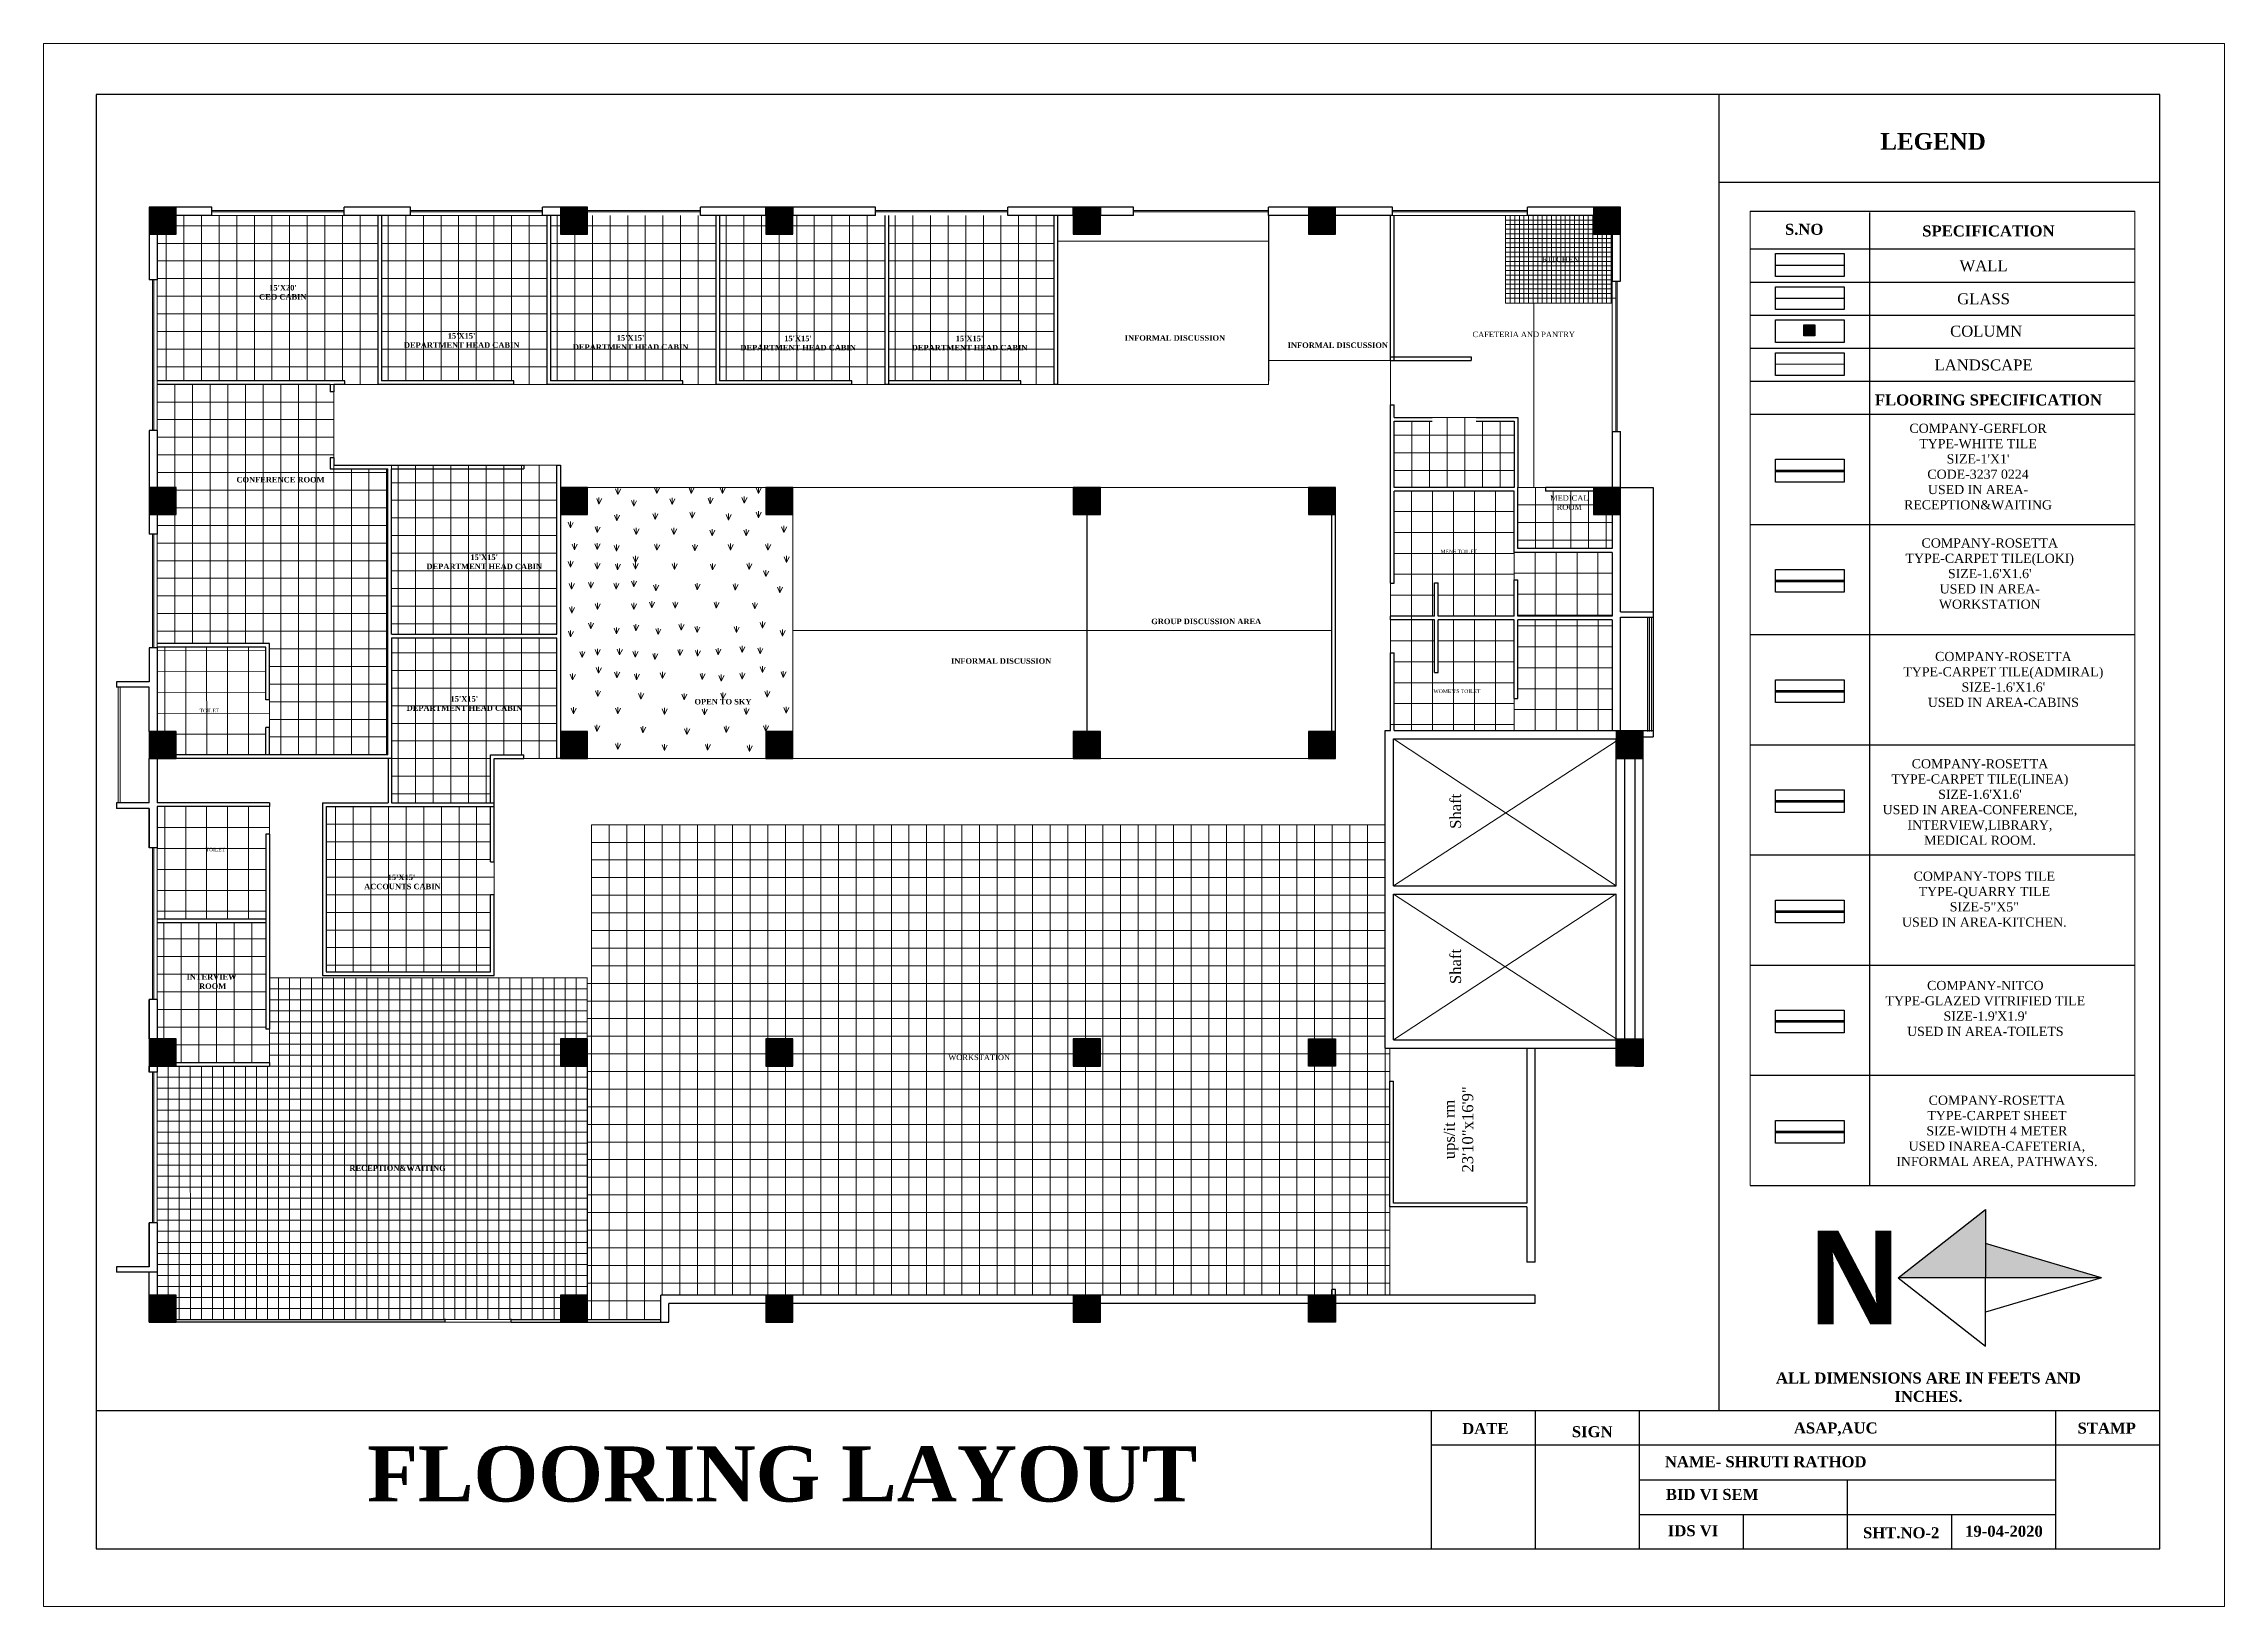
# Model space of a CAD drawing. Header units: inches. Extents: x 327481 to 195042051, y -335014 to 44773228.
# Drawn here: x 374493 to 376867, y -312464 to -310762 of the extents above; entities that cross this region are included whole.
import ezdxf

# ---------------------------------------------------------------- set-up
doc = ezdxf.new("R2010")
doc.units = ezdxf.units.IN
doc.header["$MEASUREMENT"] = 0
for name, color, linetype in [('CABIN FLOORING', 156, 'Continuous'), ('center', 146, 'Continuous'), ('CONFER.FLOORING', 152, 'Continuous'), ('FLOORING', 44, 'Continuous'), ('FORMATING', 19, 'Continuous'), ('KITCHEN.FLOORING', 30, 'Continuous'), ('LANDSCAPE', 102, 'Continuous'), ('RECEP.FLOORING', 251, 'Continuous'), ('TITLE', 7, 'Continuous'), ('TOILET', 150, 'Continuous'), ('WASHROOM.FLOORING', 235, 'Continuous'), ('WORKST.FLOORING', 136, 'Continuous')]:
    doc.layers.add(name, color=color, linetype=linetype)
for name, color, linetype, lineweight in [('column 1', 146, 'Continuous', 30), ('ele1', 1, 'Continuous', 13), ('GLASS', 140, 'Continuous', 5), ('TEXT', 7, 'Continuous', 0), ('WALL', 12, 'Continuous', 30)]:
    doc.layers.add(name, color=color, linetype=linetype, lineweight=lineweight)
doc.styles.add('ROMANTICBOLD', font='ROMB____.PFB', dxfattribs={"height": 12})
doc.styles.get("Standard").update_dxf_attribs({"font": 'times.ttf', "height": 12})

msp = doc.modelspace()

# ---------------------------------------------------------------- texts
at = {"layer": 'TEXT', "linetype": 'ByBlock', "lineweight": 30, "attachment_point": 2}
for s, insert, char_height, width in [('{\\fTimes New Roman|b1|i0|c0|p18;LEGEND}', (376550.361, -310859.79), 18, 357.74515), ('{\\fTimes New Roman|b1|i0|c0|p18;S.NO}', (376410.023, -310958.591), 12, 357.74515), ('{\\fTimes New Roman|b1|i0|c0|p18;SPECIFICATION}', (376610.588, -310960.416), 12, 357.74515), ('KITCHEN', (376144.974, -310994.503), 6, 357.74515), ('WALL', (376605.333, -310998.304), 12, 357.74515), ('GLASS', (376605.333, -311034.304), 12, 357.74515), ('CAFETERIA AND PANTRY', (376104.698, -311076.022), 6, 357.74515), ('COLUMN', (376608.193, -311069.507), 12, 357.74515), ('LANDSCAPE', (376605.333, -311106.304), 12, 357.74515), ('{\\fTimes New Roman|b1|i0|c0|p18;FLOORING SPECIFICATION}', (376610.588, -311144.474), 12, 357.74515), ("COMPANY-GERFLOR\\PTYPE-WHITE TILE\\PSIZE-1'X1'\\PCODE-3237 0224\\PUSED IN AREA-\\PRECEPTION&WAITING", (376599.302, -311176.304), 10, 193.67244), ('MEDICAL\\PROOM', (376154.336, -311254.304), 6, 357.74515), ('MENS TOILET', (376034.143, -311313.448), 4, 357.74515), ("COMPANY-ROSETTA\\PTYPE-CARPET TILE(LOKI)\\PSIZE-1.6'X1.6'\\PUSED IN AREA-\\PWORKSTATION", (376612.071, -311301.205), 10, 232.99721), ("COMPANY-ROSETTA\\PTYPE-CARPET TILE(ADMIRAL)\\PSIZE-1.6'X1.6'\\PUSED IN AREA-CABINS", (376626.857, -311424.829), 10, 255.34271), ("WOMEN'S TOILET", (376032.046, -311465.656), 4, 357.74515), (' TOILET', (374673.135, -311486.802), 4, 357.74515), ("COMPANY-ROSETTA\\PTYPE-CARPET TILE(LINEA)\\PSIZE-1.6'X1.6'\\PUSED IN AREA-CONFERENCE, \\PINTERVIEW,LIBRARY, \\PMEDICAL ROOM.", (376601.397, -311541.622), 10, 211.96035), (' TOILET', (374679.593, -311637.972), 4, 357.74515), ('COMPANY-TOPS TILE\\PTYPE-QUARRY TILE\\PSIZE-5"X5"\\PUSED IN AREA-KITCHEN.', (376606.137, -311664.126), 10, 218.4212), ('{\\fTimes New Roman|b1|i0|c0|p18;INTERVIEW\\P ROOM}', (374676.221, -311775.907), 6, 158.46308), ("COMPANY-NITCO\\PTYPE-GLAZED VITRIFIED TILE\\PSIZE-1.9'X1.9'\\PUSED IN AREA-TOILETS", (376607.228, -311783.159), 10, 213.8698), ('COMPANY-ROSETTA\\PTYPE-CARPET SHEET\\PSIZE-WIDTH 4 METER\\PUSED INAREA-CAFETERIA,\\PINFORMAL AREA, PATHWAYS.', (376619.845, -311908.127), 10, 232.99721), ('{\\fTimes New Roman|b1|i0|c0|p18;RECEPTION&WAITING}', (374878.681, -311984.11), 6, 357.74515), ('{\\fTimes New Roman|b1|i0|c0|p18;ALL DIMENSIONS ARE IN FEETS AND INCHES.}', (376545.24, -312209.678), 12, 357.74515), ('{\\fTimes New Roman|b1|i0|c0|p18;DATE}', (376062.939, -312264.783), 12, 357.74515), ('{\\fTimes New Roman|b1|i0|c0|p18;SIGN}', (376179.296, -312268.151), 12, 357.74515), ('{\\fTimes New Roman|b1|i0|c0|p18;ASAP,AUC}', (376444.422, -312264.098), 12, 357.74515), ('{\\fTimes New Roman|b1|i0|c0|p18;STAMP}', (376739.384, -312264.245), 12, 357.74515), ('{\\fTimes New Roman|b1|i0|c0|p18;FLOORING LAYOUT}', (375297.488, -312290.162), 60, 1113.33973), ('{\\fTimes New Roman|b1|i0|c0|p18;NAME- SHRUTI RATHOD}', (376368.124, -312300.872), 12, 357.74515), ('{\\fTimes New Roman|b1|i0|c0|p18;BID VI SEM}', (376309.835, -312336.449), 12, 357.74515), ('{\\fTimes New Roman|b1|i0|c0|p18;IDS VI}', (376289.073, -312375.985), 12, 357.74515), ('{\\fTimes New Roman|b1|i0|c0|p18;SHT.NO-2}', (376515.641, -312378.243), 12, 357.74515), ('{\\fTimes New Roman|b1|i0|c0|p18;19-04-2020}', (376627.512, -312376.55), 12, 357.74515)]:
    msp.add_mtext(s, dxfattribs=dict(at, insert=insert, char_height=char_height, width=width))
at = {"layer": 'TEXT', "color": 0, "attachment_point": 1}
for s, insert, char_height, width in [("{\\fTimes New Roman|b1|i0|c0|p18;\\W9.9099;   \\W1;15'X20'\\P\\W8.2898;   \\W1;CEO CABIN}", (374671.586, -311025.204), 6, 159.91624), ("{\\fTimes New Roman|b1|i0|c0|p18;\\W8.6679;   \\W1;15'X15'\\P{\\W4.92375; }DEPARTMENT HEAD CABIN}", (374874.491, -311077.666), 6, 143.37539), ("{\\fTimes New Roman|b1|i0|c0|p18;\\W8.6679;   \\W1;15'X15'\\P{\\W4.92375; }DEPARTMENT HEAD CABIN}", (375058.457, -311079.812), 6, 143.37539), ("{\\fTimes New Roman|b1|i0|c0|p18;\\W8.6679;   \\W1;15'X15'\\P{\\W4.92375; }DEPARTMENT HEAD CABIN}", (375240.75, -311080.432), 6, 143.37539), ("{\\fTimes New Roman|b1|i0|c0|p18;\\W8.6679;   \\W1;15'X15'\\P{\\W4.92375; }DEPARTMENT HEAD CABIN}", (375427.419, -311080.488), 6, 143.37539), ('{\\fTimes New Roman|b1|i0|c0|p18;\\W8.2917;   \\W1;INFORMAL DISCUSSION}', (375614.074, -311079.946), 6, 215.86234), ('{\\fTimes New Roman|b1|i0|c0|p18;\\W8.2917;   \\W1;INFORMAL DISCUSSION}', (375791.357, -311087.814), 6, 215.86234), ('\\P{\\fTimes New Roman|b1|i0|c0|p18;\\H0.5x;\\W8.3097;    \\W1;CONFERENCE ROOM}', (374628.003, -311214.308), 12, 240.02389), ("{\\fTimes New Roman|b1|i0|c0|p18;\\W8.6679;   \\W1;15'X15'\\P{\\W4.92375; }DEPARTMENT HEAD CABIN}", (374899.073, -311318.741), 6, 143.37539), ('{\\fTimes New Roman|b1|i0|c0|p18;GROUP DISCUSSION AREA}', (375699.247, -311388.644), 6, 215.86234), ('{\\fTimes New Roman|b1|i0|c0|p18;\\W8.2917;   \\W1;INFORMAL DISCUSSION}', (375424.83, -311431.798), 6, 215.86234), ("{\\fTimes New Roman|b1|i0|c0|p18;\\W8.6679;   \\W1;15'X15'\\P{\\W4.92375; }DEPARTMENT HEAD CABIN}", (374877.461, -311473.05), 6, 143.37539), ("{\\fTimes New Roman|b1|i0|c0|p18;\\W7.1146;   \\W1;15'X15'\\P{\\W9.01465; } ACCOUNTS CABIN}", (374819.612, -311667.372), 6, 122.68788), ('\\P{\\H0.5x;\\W8.556;   \\W1;WORKSTATION}', (375420.158, -311843.436), 12, 178.42134)]:
    msp.add_mtext(s, dxfattribs=dict(at, insert=insert, char_height=char_height, width=width))
at = {"layer": 'TEXT', "linetype": 'ByBlock', "lineweight": 30, "insert": (375232.981, -311476.088), "char_height": 6, "attachment_point": 2}
msp.add_mtext_dynamic_manual_height_columns('{\\fTimes New Roman|b1|i0|c0|p18;OPEN TO SKY}', width=156.15288, gutter_width=60, heights=[0], dxfattribs=at)
at = {"layer": 'TEXT', "color": 0, "char_height": 12, "width": 37.42754, "attachment_point": 1, "rotation": 90}
for insert in [(376024.486, -311617.614), (376024.486, -311786.616)]:
    msp.add_mtext('Shaft', dxfattribs=dict(at, insert=insert))
at = {"layer": 'TEXT', "linetype": 'ByBlock', "lineweight": 30, "insert": (376017.708, -311944.944), "char_height": 12, "width": 186.36533, "attachment_point": 2, "rotation": 90}
msp.add_mtext('ups/it rm \\P23\'10"x16\'9"', dxfattribs=at)
at = {"layer": 'TITLE', "style": 'ROMANTICBOLD'}
msp.add_text('N', height=101.808, dxfattribs=at).set_placement((376415.718, -312157.063))

# ---------------------------------------------------------------- blocks, each defined once
blk = doc.blocks.new('A$C69F05CD7')
at = {"linetype": 'Continuous'}
for points in [[(0, 4.402), (0, 2.513), (1.483, 2.513)], [(0.742, 2.513), (0, 2.513), (0, 0)]]:
    blk.add_hatch(color=256, dxfattribs=at).paths.add_polyline_path(points)
at = {"color": 0, "linetype": 'Continuous'}
for p, q in [((0, 4.402), (-1.483, 2.513)), ((0, 4.402), (1.483, 2.513)), ((0, 0), (0, 4.402)), ((-1.483, 2.513), (0, 2.513)), ((1.483, 2.513), (0, 2.513))]:
    blk.add_line(p, q, dxfattribs=at)
at = {"linetype": 'Continuous'}
for q in [(-0.742, 2.513), (0.742, 2.513)]:
    blk.add_line((0, 0), q, dxfattribs=at)
blk = doc.blocks.new('COLUMN1')
at = {"layer": 'column 1'}
h = blk.add_hatch(color=256, dxfattribs=at)
h.paths.add_polyline_path([(1, 1), (0, 1), (0.5, 0.5)])
h.paths.add_polyline_path([(1, 1), (0.5, 0.5), (1, 0)])
h.paths.add_polyline_path([(0.5, 0.5), (0, 0), (1, 0)])
h.paths.add_polyline_path([(0.5, 0.5), (0, 1), (0, 0)])
at = {"layer": 'column 1', "lineweight": 0, "ltscale": 0.3}
for p, q in [((0, 1), (1, 0)), ((0, 0), (1, 1))]:
    blk.add_line(p, q, dxfattribs=at)
at = {"layer": 'column 1', "ltscale": 0.3}
for p, q in [((1, 1), (0, 1)), ((0, 1), (0, 0)), ((1, 0), (1, 1)), ((0, 0), (1, 0))]:
    blk.add_line(p, q, dxfattribs=at)
blk = doc.blocks.new('FOR')
at = {"layer": 'FORMATING'}
for p, q in [((373082.2, -310942.8), (373157, -310942.8)), ((373082.2, -310967.6), (373082.2, -310942.8)), ((373157, -310942.8), (373157, -310967.6)), ((373157, -310967.6), (373082.2, -310967.6))]:
    blk.add_line(p, q, dxfattribs=at)

# ---------------------------------------------------------------- hatches: boundary and pattern name
at = {"layer": 'GLASS'}
for points in [[(374676.677, -310944.184), (374676.677, -310945.684), (374820.677, -310945.684), (374820.677, -310944.184)], [(374892.677, -310944.184), (374892.677, -310945.684), (375036.677, -310945.684), (375036.677, -310944.184)], [(375208.571, -310945.723), (375208.571, -310944.223), (375085.571, -310944.223), (375085.571, -310945.723)], [(375543.105, -310945.723), (375543.105, -310944.223), (375399.105, -310944.223), (375399.105, -310945.723)], [(375826.931, -310945.723), (375826.931, -310944.223), (375679.931, -310944.223), (375679.931, -310945.723)], [(376108.974, -310945.723), (376108.974, -310944.223), (375961.974, -310944.223), (375961.974, -310945.723)], [(374611.913, -311183.646), (374613.413, -311183.646), (374613.413, -311019.646), (374611.913, -311019.646)], [(376204.913, -311184.948), (376206.413, -311184.948), (376206.413, -311020.948), (376204.913, -311020.948)], [(374611.913, -311420.537), (374613.413, -311420.537), (374613.413, -311296.537), (374611.913, -311296.537)], [(374611.913, -311638.363), (374611.913, -311803.363), (374613.413, -311803.363), (374613.413, -311638.363)], [(374611.913, -311882.617), (374611.913, -312046.617), (374613.413, -312046.617), (374613.413, -311882.617)]]:
    msp.add_hatch(color=256, dxfattribs=at).paths.add_polyline_path(points)

# ---------------------------------------------------------------- linework, layer by layer
at = {"layer": 'CABIN FLOORING', "lineweight": 0}
for p, q in [((374646.032, -311129.503), (374646.032, -310949.503)), ((374665.232, -311129.503), (374665.232, -310949.503)), ((374676.677, -310949.503), (374820.677, -310949.503)), ((374684.432, -311129.503), (374684.432, -310949.503)), ((374703.632, -311129.503), (374703.632, -310949.503)), ((374722.832, -311129.503), (374722.832, -310949.503)), ((374742.032, -311129.503), (374742.032, -310949.503)), ((374761.232, -311129.503), (374761.232, -310949.503)), ((374780.432, -311129.503), (374780.432, -310949.503)), ((374799.632, -311129.503), (374799.632, -310949.503)), ((374818.832, -311129.503), (374818.832, -310949.503)), ((374838.032, -311133.503), (374838.032, -310949.503)), ((374868.432, -311129.503), (374868.432, -310949.503)), ((374887.632, -311129.503), (374887.632, -310949.503)), ((374892.677, -310949.503), (375036.677, -310949.503)), ((374906.832, -311129.503), (374906.832, -310949.503)), ((374926.032, -311129.503), (374926.032, -310949.503)), ((374945.232, -311129.503), (374945.232, -310949.503)), ((374964.432, -311129.503), (374964.432, -310949.503)), ((374983.632, -311129.503), (374983.632, -310949.503)), ((375002.832, -311129.503), (375002.832, -310949.503)), ((375022.032, -311133.503), (375022.032, -310949.503)), ((375052.432, -311129.503), (375052.432, -310949.503)), ((375071.632, -311129.503), (375071.632, -310949.503)), ((375090.832, -311129.503), (375090.832, -310949.503)), ((375110.032, -311129.503), (375110.032, -310949.503)), ((375129.232, -311129.503), (375129.232, -310949.503)), ((375148.432, -311129.503), (375148.432, -310949.503)), ((375167.632, -311129.503), (375167.632, -310949.503)), ((375186.832, -311129.503), (375186.832, -310949.503)), ((375206.032, -311133.503), (375206.032, -310949.503)), ((375236.432, -311129.503), (375236.432, -310949.503)), ((375255.632, -311129.503), (375255.632, -310949.503)), ((375274.832, -311129.503), (375274.832, -310949.503)), ((375294.032, -311129.503), (375294.032, -310949.503)), ((375313.232, -311129.503), (375313.232, -310949.503)), ((375332.432, -311129.503), (375332.432, -310949.503)), ((375351.632, -311129.503), (375351.632, -310949.503)), ((375370.832, -311129.503), (375370.832, -310949.503)), ((375390.032, -311133.503), (375390.032, -310949.503)), ((375420.432, -311129.503), (375420.432, -310949.503)), ((375439.632, -311129.503), (375439.632, -310949.503)), ((375458.832, -311129.503), (375458.832, -310949.503)), ((375478.032, -311129.503), (375478.032, -310949.503)), ((375497.232, -311129.503), (375497.232, -310949.503)), ((375516.432, -311129.503), (375516.432, -310949.503)), ((375535.632, -311129.503), (375535.632, -310949.503)), ((375554.832, -311129.503), (375554.832, -310949.503)), ((375574.032, -311133.503), (375574.032, -310949.503)), ((374857.232, -310979.903), (374617.193, -310979.903)), ((374626.832, -311129.503), (374626.832, -310969.948)), ((374857.232, -310960.703), (374637.677, -310960.703)), ((375041.232, -310960.703), (374861.232, -310960.703)), ((375041.232, -310979.903), (374861.232, -310979.903)), ((375225.232, -310960.703), (375045.232, -310960.703)), ((375225.232, -310979.903), (375045.232, -310979.903)), ((375409.232, -310960.703), (375229.232, -310960.703)), ((375409.232, -310979.903), (375229.232, -310979.903)), ((375593.232, -310960.703), (375413.232, -310960.703)), ((375593.232, -310979.903), (375413.232, -310979.903)), ((374857.232, -310999.103), (374617.193, -310999.103)), ((375041.232, -310999.103), (374861.232, -310999.103)), ((375225.232, -310999.103), (375045.232, -310999.103)), ((375409.232, -310999.103), (375229.232, -310999.103)), ((375593.232, -310999.103), (375413.232, -310999.103)), ((374857.232, -311018.303), (374617.193, -311018.303)), ((375041.232, -311018.303), (374861.232, -311018.303)), ((375225.232, -311018.303), (375045.232, -311018.303)), ((375409.232, -311018.303), (375229.232, -311018.303)), ((375593.232, -311018.303), (375413.232, -311018.303)), ((374857.232, -311037.503), (374617.193, -311037.503)), ((375041.232, -311037.503), (374861.232, -311037.503)), ((375225.232, -311037.503), (375045.232, -311037.503)), ((375409.232, -311037.503), (375229.232, -311037.503)), ((375593.232, -311037.503), (375413.232, -311037.503)), ((374857.232, -311056.703), (374617.193, -311056.703)), ((374857.232, -311075.903), (374617.193, -311075.903)), ((375041.232, -311056.703), (374861.232, -311056.703)), ((375041.232, -311075.903), (374861.232, -311075.903)), ((375225.232, -311056.703), (375045.232, -311056.703)), ((375225.232, -311075.903), (375045.232, -311075.903)), ((375409.232, -311056.703), (375229.232, -311056.703)), ((375409.232, -311075.903), (375229.232, -311075.903)), ((375593.232, -311056.703), (375413.232, -311056.703)), ((375593.232, -311075.903), (375413.232, -311075.903)), ((374857.232, -311095.103), (374617.193, -311095.103)), ((375041.232, -311095.103), (374861.232, -311095.103)), ((375225.232, -311095.103), (375045.232, -311095.103)), ((375409.232, -311095.103), (375229.232, -311095.103)), ((375593.232, -311095.103), (375413.232, -311095.103)), ((374857.232, -311114.303), (374617.193, -311114.303)), ((375041.232, -311114.303), (374861.232, -311114.303)), ((375225.232, -311114.303), (375045.232, -311114.303)), ((375409.232, -311114.303), (375229.232, -311114.303)), ((375593.232, -311114.303), (375413.232, -311114.303)), ((374617.193, -311133.503), (374617.193, -311133.503)), ((374809.232, -311133.503), (374617.193, -311133.503)), ((374809.232, -311133.503), (374809.232, -311221.363)), ((374866.831, -311225.363), (374866.831, -311537.081)), ((374872.027, -311225.363), (374872.027, -311221.363)), ((375052.027, -311240.563), (374872.027, -311240.563)), ((374879.227, -311221.363), (374879.227, -311405.363)), ((374898.427, -311221.363), (374898.427, -311405.363)), ((374917.627, -311221.363), (374917.627, -311405.363)), ((374936.827, -311221.363), (374936.827, -311405.363)), ((374956.027, -311221.363), (374956.027, -311405.363)), ((374975.227, -311221.363), (374975.227, -311405.363)), ((374994.427, -311221.363), (374994.427, -311405.363)), ((375013.627, -311221.363), (375013.627, -311405.363)), ((375032.827, -311221.363), (375032.827, -311405.363)), ((375052.027, -311221.363), (375052.027, -311405.363)), ((375052.027, -311259.763), (374872.027, -311259.763)), ((375052.027, -311278.963), (374872.027, -311278.963)), ((374617.133, -311419.533), (374617.133, -311296.537)), ((375052.027, -311298.163), (374872.027, -311298.163)), ((375052.027, -311317.363), (374872.027, -311317.363)), ((375052.027, -311336.563), (374872.027, -311336.563)), ((375052.027, -311355.763), (374872.027, -311355.763)), ((375052.027, -311374.963), (374872.027, -311374.963)), ((375052.027, -311394.163), (374872.027, -311394.163)), ((374872.027, -311425.881), (375052.027, -311425.88)), ((374879.227, -311589.363), (374879.227, -311409.363)), ((374898.427, -311589.363), (374898.427, -311409.363)), ((374917.627, -311589.363), (374917.627, -311409.363)), ((374936.827, -311589.363), (374936.827, -311409.363)), ((374956.027, -311589.363), (374956.027, -311409.363)), ((374975.227, -311589.363), (374975.227, -311409.363)), ((374994.427, -311537.08), (374994.427, -311409.363)), ((375013.627, -311537.08), (375013.627, -311409.363)), ((375032.827, -311541.08), (375032.827, -311409.363)), ((375052.027, -311541.08), (375052.027, -311409.363)), ((374872.027, -311445.081), (375052.027, -311445.08)), ((374872.027, -311464.281), (375052.027, -311464.28)), ((374872.027, -311483.481), (375052.027, -311483.48)), ((374872.027, -311502.681), (375052.027, -311502.68)), ((374872.027, -311521.881), (375052.027, -311521.88)), ((374872.027, -311541.081), (374980.027, -311541.08)), ((375016.027, -311541.08), (375052.027, -311541.08)), ((374872.027, -311560.281), (374980.027, -311560.28)), ((374801.128, -311593.363), (374801.128, -311773.363)), ((374801.128, -311593.363), (374980.027, -311593.363)), ((374811.227, -311593.363), (374811.227, -311773.363)), ((374830.427, -311593.363), (374830.427, -311773.363)), ((374849.627, -311593.363), (374849.627, -311773.363)), ((374868.827, -311593.363), (374868.827, -311773.363)), ((374872.027, -311579.481), (374980.027, -311579.48)), ((374888.027, -311593.363), (374888.027, -311773.363)), ((374907.227, -311593.363), (374907.227, -311773.363)), ((374926.427, -311593.363), (374926.427, -311773.363)), ((374945.627, -311593.363), (374945.627, -311773.363)), ((374964.827, -311593.363), (374964.827, -311773.363)), ((374984.027, -311593.363), (374984.027, -311773.363)), ((374801.128, -311612.563), (374980.027, -311612.563)), ((374801.128, -311631.763), (374980.027, -311631.763)), ((374801.128, -311650.963), (374980.027, -311650.963)), ((374801.128, -311670.163), (374984.027, -311670.163)), ((374801.128, -311689.363), (374980.027, -311689.363)), ((374801.128, -311708.563), (374980.027, -311708.563)), ((374801.128, -311727.763), (374980.027, -311727.763)), ((374801.128, -311746.963), (374980.027, -311746.963)), ((374801.128, -311766.163), (374980.027, -311766.163))]:
    msp.add_line(p, q, dxfattribs=at)
at = {"layer": 'CABIN FLOORING', "lineweight": 100}
msp.add_line((376378.739, -311467.513), (376453.549, -311467.513), dxfattribs=at)
at = {"layer": 'CONFER.FLOORING', "lineweight": 0}
for p, q in [((376108.974, -310949.503), (375961.974, -310949.503)), ((376201.133, -311020.948), (376201.133, -311184.948)), ((374636.432, -311133.503), (374636.431, -311245.646)), ((374655.632, -311133.503), (374655.631, -311415.533)), ((374674.832, -311133.503), (374674.831, -311415.533)), ((374694.032, -311133.503), (374694.031, -311415.533)), ((374713.232, -311133.503), (374713.231, -311415.533)), ((374732.432, -311133.503), (374732.431, -311415.534)), ((374751.632, -311133.503), (374751.631, -311537.081)), ((374770.832, -311133.503), (374770.831, -311537.081)), ((374790.032, -311133.503), (374790.031, -311537.081)), ((374809.232, -311133.503), (374809.231, -311537.081)), ((374809.232, -311152.703), (374617.193, -311152.703)), ((376005.111, -311169.646), (376053.108, -311169.646)), ((376021.424, -311245.646), (376021.424, -311169.646)), ((376040.624, -311245.646), (376040.624, -311169.646)), ((374809.232, -311171.903), (374617.193, -311171.903)), ((374809.232, -311191.103), (374617.193, -311191.103)), ((375963.823, -311188.846), (376094.396, -311188.846)), ((375963.824, -311245.646), (375963.824, -311173.646)), ((375983.024, -311245.646), (375983.024, -311173.646)), ((376002.224, -311245.646), (376002.224, -311173.646)), ((376059.824, -311245.646), (376059.824, -311173.646)), ((376079.024, -311245.646), (376079.024, -311173.646)), ((374809.232, -311210.303), (374617.193, -311210.303)), ((375963.823, -311208.046), (376094.397, -311208.046)), ((374866.831, -311229.503), (374617.193, -311229.503)), ((374828.431, -311225.363), (374828.431, -311537.081)), ((374847.631, -311225.363), (374847.631, -311537.081)), ((375963.824, -311227.246), (376094.397, -311227.246)), ((374868.027, -311248.703), (374637.677, -311248.703)), ((376128.474, -311245.646), (376098.396, -311245.646)), ((376098.396, -311245.646), (376098.398, -311312.411)), ((376180.65, -311264.846), (376098.397, -311264.846)), ((376117.596, -311245.646), (376117.598, -311312.41)), ((376136.798, -311249.646), (376136.798, -311312.41)), ((376155.996, -311249.646), (376155.998, -311312.409)), ((376175.196, -311249.646), (376175.198, -311312.409)), ((374868.027, -311287.103), (374617.193, -311287.103)), ((374636.431, -311275.189), (374636.431, -311415.533)), ((374868.027, -311267.903), (374637.677, -311267.903)), ((376201.133, -311284.046), (376098.397, -311284.046)), ((376194.398, -311275.189), (376194.398, -311312.408)), ((374868.027, -311306.303), (374617.193, -311306.303)), ((376201.133, -311303.246), (376098.397, -311303.246)), ((374868.027, -311325.503), (374617.193, -311325.503)), ((374868.027, -311344.703), (374617.193, -311344.703)), ((374868.027, -311363.903), (374617.193, -311363.903)), ((374868.027, -311383.103), (374617.193, -311383.103)), ((374868.027, -311402.303), (374617.193, -311402.303)), ((374868.027, -311421.503), (374739.309, -311421.503)), ((374868.027, -311440.703), (374739.309, -311440.703)), ((374868.027, -311459.903), (374739.309, -311459.903)), ((374868.027, -311479.103), (374739.309, -311479.103)), ((374868.027, -311498.303), (374739.309, -311498.303)), ((374868.027, -311517.503), (374739.309, -311517.503)), ((374617.133, -311638.363), (374617.133, -311803.363)), ((374617.133, -311737.507), (374735.309, -311737.507)), ((374624.107, -311846.363), (374624.105, -311719.863)), ((374643.307, -311871.907), (374643.305, -311719.863)), ((374662.507, -311871.907), (374662.505, -311719.863)), ((374681.707, -311871.907), (374681.705, -311719.863)), ((374700.907, -311871.906), (374700.905, -311719.862)), ((374720.107, -311871.906), (374720.105, -311719.862)), ((374617.133, -311756.707), (374735.309, -311756.707)), ((374617.133, -311775.907), (374735.309, -311775.907)), ((374617.133, -311795.107), (374735.309, -311795.107)), ((374617.133, -311814.307), (374735.309, -311814.307)), ((374617.133, -311833.507), (374735.309, -311833.507)), ((374739.307, -311871.906), (374739.307, -311835.906)), ((374637.676, -311852.707), (374739.307, -311852.706)), ((374637.677, -311871.907), (374739.307, -311871.906))]:
    msp.add_line(p, q, dxfattribs=at)
at = {"layer": 'CONFER.FLOORING', "lineweight": 100}
msp.add_line((376378.739, -311587.513), (376453.549, -311587.513), dxfattribs=at)
at = {"layer": 'ele1', "ltscale": 0.3}
for p, q in [((376205.247, -311679.753), (375962.947, -311519.563)), ((375962.947, -311679.753), (376205.247, -311522.188)), ((376205.247, -311688.49), (375962.947, -311847.388)), ((375962.947, -311688.813), (376205.266, -311846.363))]:
    msp.add_line(p, q, dxfattribs=at)
at = {"layer": 'FLOORING', "lineweight": 0}
for p, q in [((375597.232, -310977.503), (375826.931, -310977.503)), ((376115.84, -311044.948), (376115.843, -311245.646)), ((375959.84, -311107.616), (375826.931, -311107.616)), ((375959.84, -311107.616), (375959.841, -311155.613)), ((374821.232, -311133.503), (374857.232, -311133.503)), ((375005.232, -311133.503), (375041.232, -311133.503)), ((375189.232, -311133.503), (375225.232, -311133.503)), ((375373.232, -311133.503), (375409.232, -311133.503)), ((375557.232, -311133.503), (375593.232, -311133.503)), ((375597.232, -311133.503), (375826.931, -311133.503)), ((375826.931, -311129.462), (375826.931, -311133.503)), ((375052.027, -311221.363), (375016.027, -311221.363)), ((375614.388, -311245.646), (375309.105, -311245.646)), ((375870.431, -311245.646), (375643.931, -311245.646)), ((375895.974, -311401.646), (375309.105, -311401.646)), ((375309.105, -311541.08), (375870.431, -311541.08)), ((375089.887, -311613.08), (375953.887, -311613.08)), ((374984.027, -311653.363), (374984.027, -311689.363)), ((375959.093, -311892.463), (375959.093, -311856.463)), ((375959.093, -312029.383), (375959.093, -312125.383)), ((374930.403, -312154.927), (375002.403, -312154.927))]:
    msp.add_line(p, q, dxfattribs=at)
at = {"layer": 'FLOORING', "lineweight": 100}
msp.add_line((376378.739, -311947.513), (376453.549, -311947.513), dxfattribs=at)
at = {"layer": 'FORMATING', "lineweight": 0}
for p, q in [((374493.405, -310762.326), (376867.49, -310762.326)), ((374493.405, -312464.439), (374493.405, -310762.326)), ((376867.49, -310762.326), (376867.49, -312464.439)), ((376351.101, -310944.883), (376351.101, -312005.992)), ((376770.098, -310944.883), (376770.098, -312005.992)), ((376867.49, -312464.439), (374493.405, -312464.439))]:
    msp.add_line(p, q, dxfattribs=at)
at = {"layer": 'FORMATING', "lineweight": 30}
for p, q in [((376797.169, -310817.623), (374550.769, -310817.623)), ((374550.769, -310817.623), (374550.769, -312401.623)), ((376797.169, -312401.623), (376797.169, -310817.623)), ((374550.769, -312250.903), (376797.169, -312250.903)), ((376004.209, -312401.623), (376004.209, -312250.903)), ((376117.489, -312401.623), (376117.489, -312250.903)), ((376230.769, -312401.623), (376230.769, -312250.903)), ((376683.889, -312401.623), (376683.889, -312250.903)), ((376004.209, -312288.343), (376797.169, -312288.343)), ((376230.769, -312326.743), (376683.889, -312326.743)), ((376457.329, -312401.623), (376457.329, -312326.743)), ((376230.769, -312364.183), (376683.889, -312364.183)), ((376344.049, -312401.623), (376344.049, -312364.183)), ((376570.609, -312401.623), (376570.609, -312364.183)), ((374550.769, -312401.623), (376797.169, -312401.623))]:
    msp.add_line(p, q, dxfattribs=at)
at = {"layer": 'FORMATING'}
for p, q in [((376797.169, -310817.623), (376317.169, -310817.623)), ((376317.169, -310817.623), (376317.169, -312250.903)), ((376797.169, -310913.623), (376317.169, -310913.623)), ((376351.101, -310944.883), (376770.098, -310944.883)), ((376481.315, -310946.173), (376481.315, -312005.992)), ((376351.913, -310985.992), (376770.098, -310985.992)), ((376351.913, -311021.992), (376770.098, -311021.992)), ((376351.913, -311057.992), (376770.098, -311057.992)), ((376351.913, -311093.992), (376770.098, -311093.992)), ((376351.913, -311129.992), (376770.098, -311129.992)), ((376351.913, -311165.992), (376770.098, -311165.992)), ((376351.913, -311285.992), (376770.098, -311285.992)), ((376351.913, -311405.992), (376770.098, -311405.992)), ((376351.913, -311525.992), (376770.098, -311525.992)), ((376351.913, -311645.992), (376770.098, -311645.992)), ((376351.913, -311765.992), (376770.098, -311765.992)), ((376351.913, -311885.992), (376770.098, -311885.992)), ((376351.101, -312005.992), (376770.098, -312005.992))]:
    msp.add_line(p, q, dxfattribs=at)
at = {"layer": 'GLASS', "lineweight": 30}
for p, q in [((375826.931, -310949.503), (375826.931, -311129.462)), ((376378.739, -311039.476), (376453.549, -311039.476)), ((375629.159, -311275.189), (375629.159, -311511.537))]:
    msp.add_line(p, q, dxfattribs=at)
at = {"layer": 'GLASS', "ltscale": 0.3}
for p, q in [((376241.588, -311511.537), (376241.591, -311387.076)), ((376243.674, -311511.537), (376243.677, -311387.076)), ((374574.587, -311589.363), (374574.587, -311463.31)), ((374576.89, -311589.363), (374576.89, -311463.31))]:
    msp.add_line(p, q, dxfattribs=at)
at = {"layer": 'GLASS'}
for points in [[(374676.677, -310944.184), (374820.677, -310944.184)], [(374820.677, -310945.684), (374676.677, -310945.684)], [(374892.677, -310944.184), (375036.677, -310944.184)], [(375036.677, -310945.684), (374892.677, -310945.684)], [(375085.571, -310944.223), (375208.571, -310944.223)], [(375208.571, -310945.723), (375085.571, -310945.723)], [(375399.105, -310944.223), (375543.105, -310944.223)], [(375543.105, -310945.723), (375399.105, -310945.723)], [(375679.931, -310944.223), (375826.931, -310944.223), (375826.931, -310945.723), (375679.931, -310945.723)], [(375961.974, -310944.223), (376108.974, -310944.223), (376108.974, -310945.723), (375961.974, -310945.723)], [(374613.413, -311296.537), (374613.413, -311420.537), (374611.913, -311420.537), (374611.913, -311296.537)], [(374613.413, -311638.363), (374613.413, -311803.363), (374611.913, -311803.363), (374611.913, -311638.363)], [(374613.413, -311882.617), (374613.413, -312046.617), (374611.913, -312046.617), (374611.913, -311882.617)]]:
    msp.add_lwpolyline(points, dxfattribs=at)
for points in [[(374611.913, -311019.646), (374613.413, -311019.646), (374613.413, -311183.646), (374611.913, -311183.646)], [(376204.913, -311020.948), (376206.413, -311020.948), (376206.413, -311184.948), (376204.913, -311184.948)]]:
    msp.add_lwpolyline(points, close=True, dxfattribs=at)
at = {"layer": 'KITCHEN.FLOORING', "lineweight": 0}
for p, q in [((376084.974, -310949.503), (376084.974, -311044.948)), ((376180.65, -310949.503), (376084.974, -310949.503)), ((376180.65, -310954.503), (376084.974, -310954.503)), ((376089.974, -310949.503), (376089.974, -311044.948)), ((376094.974, -310949.503), (376094.974, -311044.948)), ((376099.974, -310949.503), (376099.974, -311044.948)), ((376104.974, -310949.503), (376104.974, -311044.948)), ((376109.974, -310949.503), (376109.974, -311044.948)), ((376114.974, -310949.503), (376114.974, -311044.948)), ((376119.974, -310949.503), (376119.974, -311044.948)), ((376124.974, -310949.503), (376124.974, -311044.948)), ((376129.974, -310949.503), (376129.974, -311044.948)), ((376134.974, -310949.503), (376134.974, -311044.948)), ((376139.974, -310949.503), (376139.974, -311044.948)), ((376144.974, -310949.503), (376144.974, -311044.948)), ((376149.974, -310949.503), (376149.974, -311044.948)), ((376154.974, -310949.503), (376154.974, -311044.948)), ((376159.974, -310949.503), (376159.974, -311044.948)), ((376164.974, -310949.503), (376164.974, -311044.948)), ((376169.974, -310949.503), (376169.974, -311044.948)), ((376174.974, -310949.503), (376174.974, -311044.948)), ((376179.974, -310949.503), (376179.974, -311044.948)), ((376180.65, -310959.503), (376084.974, -310959.503)), ((376180.65, -310964.503), (376084.974, -310964.503)), ((376180.65, -310969.503), (376084.974, -310969.503)), ((376201.133, -310974.503), (376084.974, -310974.503)), ((376201.133, -310979.503), (376084.974, -310979.503)), ((376184.974, -310969.948), (376184.974, -311044.948)), ((376189.974, -310969.948), (376189.974, -311044.948)), ((376194.974, -310969.948), (376194.974, -311044.948)), ((376199.974, -310969.948), (376199.974, -311044.948)), ((376201.133, -310984.503), (376084.974, -310984.503)), ((376201.133, -310989.503), (376084.974, -310989.503)), ((376201.133, -310994.503), (376084.974, -310994.503)), ((376201.133, -310999.503), (376084.974, -310999.503)), ((376201.133, -311004.503), (376084.974, -311004.503)), ((376201.133, -311009.503), (376084.974, -311009.503)), ((376201.133, -311014.503), (376084.974, -311014.503)), ((376201.133, -311019.503), (376084.974, -311019.503)), ((376201.133, -311024.503), (376084.974, -311024.503)), ((376201.133, -311029.503), (376084.974, -311029.503)), ((376201.133, -311034.503), (376084.974, -311034.503)), ((376204.913, -311039.503), (376084.974, -311039.503)), ((376084.974, -311044.948), (376201.133, -311044.948))]:
    msp.add_line(p, q, dxfattribs=at)
at = {"layer": 'KITCHEN.FLOORING', "lineweight": 100}
msp.add_line((376378.739, -311707.513), (376453.549, -311707.513), dxfattribs=at)
at = {"layer": 'LANDSCAPE', "lineweight": 0}
for p, q in [((376378.739, -311111.476), (376453.549, -311111.476)), ((375279.561, -311245.646), (375085.571, -311245.646)), ((375097.992, -311263.949), (375095.532, -311257.777)), ((375097.992, -311263.949), (375097.992, -311256.861)), ((375097.992, -311263.949), (375101.034, -311257.842)), ((375118.593, -311253.321), (375116.132, -311247.149)), ((375118.593, -311253.321), (375118.593, -311246.233)), ((375118.593, -311253.321), (375121.634, -311247.214)), ((375135.828, -311266.275), (375133.367, -311260.102)), ((375135.828, -311266.275), (375135.828, -311259.186)), ((375135.828, -311266.275), (375138.869, -311260.168)), ((375160.988, -311252.429), (375158.527, -311246.257)), ((375160.988, -311252.429), (375160.988, -311245.341)), ((375160.988, -311252.429), (375164.029, -311246.322)), ((375177.519, -311264.227), (375175.058, -311258.054)), ((375177.519, -311264.227), (375177.519, -311257.138)), ((375177.519, -311264.227), (375180.56, -311258.12)), ((375198.473, -311252.429), (375196.012, -311246.257)), ((375198.473, -311252.429), (375198.473, -311245.341)), ((375198.473, -311252.429), (375201.514, -311246.322)), ((375219.21, -311263.543), (375216.749, -311257.37)), ((375219.21, -311263.543), (375219.21, -311256.455)), ((375219.21, -311263.543), (375222.251, -311257.436)), ((375232.386, -311252.429), (375229.926, -311246.257)), ((375232.386, -311252.429), (375232.386, -311245.341)), ((375232.386, -311252.429), (375235.428, -311246.322)), ((375256.115, -311262.861), (375253.654, -311256.688)), ((375256.115, -311262.861), (375256.115, -311255.773)), ((375256.115, -311262.861), (375259.156, -311256.754)), ((375271.658, -311252.429), (375269.197, -311246.257)), ((375271.658, -311252.429), (375271.658, -311245.341)), ((375271.658, -311252.429), (375274.699, -311246.322)), ((375066.828, -311289.871), (375064.367, -311283.698)), ((375066.828, -311289.871), (375066.828, -311282.783)), ((375066.828, -311289.871), (375069.869, -311283.764)), ((375096.186, -311294.946), (375093.725, -311288.774)), ((375096.186, -311294.946), (375096.186, -311287.858)), ((375096.186, -311294.946), (375099.227, -311288.839)), ((375117.371, -311281.975), (375114.91, -311275.802)), ((375117.371, -311281.975), (375117.371, -311274.886)), ((375117.371, -311281.975), (375120.412, -311275.868)), ((375138.56, -311296.994), (375138.56, -311289.906)), ((375159.062, -311280.61), (375156.601, -311274.438)), ((375159.062, -311280.61), (375159.062, -311273.522)), ((375159.062, -311280.61), (375162.103, -311274.503)), ((375179.568, -311296.994), (375179.568, -311289.906)), ((375199.387, -311279.244), (375196.926, -311273.072)), ((375199.387, -311279.244), (375199.387, -311272.156)), ((375199.387, -311279.244), (375202.428, -311273.137)), ((375239.028, -311281.292), (375236.567, -311275.12)), ((375239.028, -311281.292), (375239.028, -311274.204)), ((375239.028, -311281.292), (375242.069, -311275.185)), ((375271.658, -311278.729), (375269.197, -311272.556)), ((375271.658, -311278.729), (375271.658, -311271.641)), ((375271.658, -311278.729), (375274.699, -311272.622)), ((375299.324, -311294.775), (375296.863, -311288.602)), ((375299.324, -311294.775), (375299.324, -311287.687)), ((375299.324, -311294.775), (375302.365, -311288.668)), ((375309.105, -311511.537), (375309.105, -311275.189)), ((375071.289, -311313.586), (375068.828, -311307.414)), ((375071.289, -311313.586), (375071.289, -311306.498)), ((375071.289, -311313.586), (375074.33, -311307.479)), ((375096.087, -311313.4), (375093.626, -311307.227)), ((375096.087, -311313.4), (375096.087, -311306.312)), ((375096.087, -311313.4), (375099.128, -311307.293)), ((375117.025, -311315.009), (375114.564, -311308.837)), ((375117.025, -311315.009), (375117.025, -311307.921)), ((375117.025, -311315.009), (375120.066, -311308.902)), ((375138.56, -311296.994), (375136.099, -311290.822)), ((375138.56, -311296.994), (375141.601, -311290.887)), ((375161.041, -311314.204), (375158.58, -311308.032)), ((375161.041, -311314.204), (375161.041, -311307.116)), ((375161.041, -311314.204), (375164.082, -311308.097)), ((375179.568, -311296.994), (375177.107, -311290.822)), ((375179.568, -311296.994), (375182.609, -311290.887)), ((375202.374, -311314.74), (375199.913, -311308.568)), ((375202.374, -311314.74), (375202.374, -311307.652)), ((375202.374, -311314.74), (375205.415, -311308.633)), ((375221.259, -311298.36), (375218.798, -311292.187)), ((375221.259, -311298.36), (375221.259, -311291.272)), ((375221.259, -311298.36), (375224.3, -311292.253)), ((375241.024, -311313.937), (375238.563, -311307.765)), ((375241.024, -311313.937), (375241.024, -311306.849)), ((375241.024, -311313.937), (375244.065, -311307.83)), ((375258.164, -311298.36), (375255.703, -311292.187)), ((375258.164, -311298.36), (375258.164, -311291.272)), ((375258.164, -311298.36), (375261.205, -311292.253)), ((375281.917, -311314.031), (375279.456, -311307.859)), ((375281.917, -311314.031), (375281.917, -311306.943)), ((375281.917, -311314.031), (375284.958, -311307.924)), ((375066.865, -311332.653), (375064.404, -311326.48)), ((375066.865, -311332.653), (375066.865, -311325.565)), ((375066.865, -311332.653), (375069.906, -311326.546)), ((375096.087, -311334.58), (375093.626, -311328.407)), ((375096.087, -311334.58), (375096.087, -311327.492)), ((375096.087, -311334.58), (375099.128, -311328.473)), ((375118.268, -311335.506), (375115.807, -311329.333)), ((375118.268, -311335.506), (375118.268, -311328.418)), ((375118.268, -311335.506), (375121.309, -311329.399)), ((375137.692, -311327.492), (375135.231, -311321.319)), ((375137.692, -311334.58), (375135.231, -311328.407)), ((375137.692, -311334.58), (375137.692, -311320.404)), ((375137.692, -311327.492), (375140.733, -311321.385)), ((375137.692, -311334.58), (375140.733, -311328.473)), ((375180.099, -311335.116), (375177.638, -311328.943)), ((375180.099, -311335.116), (375180.099, -311328.028)), ((375180.099, -311335.116), (375183.14, -311329.009)), ((375221.699, -311335.652), (375219.238, -311329.479)), ((375221.699, -311335.652), (375221.699, -311328.564)), ((375221.699, -311335.652), (375224.74, -311329.545)), ((375261.423, -311335.116), (375258.962, -311328.943)), ((375261.423, -311335.116), (375261.423, -311328.028)), ((375261.423, -311335.116), (375264.464, -311329.009)), ((375279.691, -311342.913), (375277.23, -311336.741)), ((375279.691, -311342.913), (375279.691, -311335.825)), ((375279.691, -311342.913), (375282.732, -311336.806)), ((375302.003, -311327.312), (375299.542, -311321.14)), ((375302.003, -311327.312), (375302.003, -311320.224)), ((375302.003, -311327.312), (375305.044, -311321.205)), ((375068.166, -311356.377), (375065.705, -311350.204)), ((375068.166, -311356.377), (375068.166, -311349.289)), ((375068.166, -311356.377), (375071.207, -311350.27)), ((375088.997, -311355.473), (375086.536, -311349.3)), ((375088.997, -311355.473), (375088.997, -311348.385)), ((375088.997, -311355.473), (375092.038, -311349.366)), ((375116.741, -311356.641), (375114.28, -311350.468)), ((375116.741, -311356.641), (375116.741, -311349.553)), ((375116.741, -311356.641), (375119.782, -311350.534)), ((375135.799, -311354.047), (375133.338, -311347.874)), ((375135.799, -311354.047), (375135.799, -311346.959)), ((375135.799, -311354.047), (375138.84, -311347.94)), ((375159.955, -311358.25), (375157.494, -311352.078)), ((375159.955, -311358.25), (375159.955, -311351.162)), ((375159.955, -311358.25), (375162.996, -311352.143)), ((375205.045, -311357.178), (375202.584, -311351.006)), ((375205.045, -311357.178), (375205.045, -311350.09)), ((375205.045, -311357.178), (375208.086, -311351.071)), ((375246.382, -311357.445), (375243.921, -311351.273)), ((375246.382, -311357.445), (375246.382, -311350.357)), ((375246.382, -311357.445), (375249.423, -311351.338)), ((375294.859, -311360.387), (375292.398, -311354.215)), ((375294.859, -311360.387), (375294.859, -311353.299)), ((375294.859, -311360.387), (375297.9, -311354.28)), ((375068.293, -311382.57), (375065.832, -311376.398)), ((375068.293, -311382.57), (375068.293, -311375.482)), ((375068.293, -311382.57), (375071.334, -311376.463)), ((375096.342, -311378.624), (375093.881, -311372.451)), ((375096.342, -311378.624), (375096.342, -311371.536)), ((375096.342, -311378.624), (375099.383, -311372.517)), ((375135.799, -311378.624), (375133.338, -311372.451)), ((375135.799, -311378.624), (375135.799, -311371.536)), ((375135.799, -311378.624), (375138.84, -311372.517)), ((375155.391, -311376.865), (375152.93, -311370.692)), ((375155.391, -311376.865), (375155.391, -311369.777)), ((375155.391, -311376.865), (375158.432, -311370.758)), ((375180.889, -311377.285), (375178.428, -311371.112)), ((375180.889, -311377.285), (375180.889, -311370.197)), ((375180.889, -311377.285), (375183.93, -311371.178)), ((375225.716, -311377.285), (375223.255, -311371.112)), ((375225.716, -311377.285), (375225.716, -311370.197)), ((375225.716, -311377.285), (375228.757, -311371.178)), ((375267.584, -311378.088), (375265.123, -311371.916)), ((375267.584, -311378.088), (375267.584, -311371)), ((375267.584, -311378.088), (375270.625, -311371.981)), ((375067.104, -311408.624), (375064.643, -311402.452)), ((375067.104, -311408.624), (375067.104, -311401.536)), ((375067.104, -311408.624), (375070.145, -311402.517)), ((375088.997, -311399.685), (375086.536, -311393.512)), ((375088.997, -311399.685), (375088.997, -311392.597)), ((375088.997, -311399.685), (375092.038, -311393.578)), ((375117.087, -311405.249), (375114.626, -311399.077)), ((375117.087, -311405.249), (375117.087, -311398.161)), ((375117.087, -311405.249), (375120.128, -311399.142)), ((375138.26, -311401.824), (375135.799, -311395.651)), ((375138.26, -311401.824), (375138.26, -311394.736)), ((375138.26, -311401.824), (375141.301, -311395.717)), ((375162.255, -311406.059), (375159.794, -311399.887)), ((375162.255, -311406.059), (375162.255, -311398.971)), ((375162.255, -311406.059), (375165.296, -311399.952)), ((375187.518, -311401.111), (375185.058, -311394.939)), ((375187.518, -311401.111), (375187.518, -311394.023)), ((375187.518, -311401.111), (375190.56, -311395.004)), ((375204.72, -311403.898), (375202.259, -311397.726)), ((375204.72, -311403.898), (375204.72, -311396.81)), ((375204.72, -311403.898), (375207.761, -311397.792)), ((375247.728, -311403.898), (375245.267, -311397.726)), ((375247.728, -311403.898), (375247.728, -311396.81)), ((375247.728, -311403.898), (375250.769, -311397.792)), ((375276.044, -311398.971), (375273.584, -311392.798)), ((375276.044, -311398.971), (375276.044, -311391.883)), ((375276.044, -311398.971), (375279.086, -311392.864)), ((375297.785, -311407.67), (375295.324, -311401.498)), ((375297.785, -311407.67), (375297.785, -311400.582)), ((375297.785, -311407.67), (375300.826, -311401.563)), ((375079.717, -311431.061), (375077.256, -311424.889)), ((375079.717, -311431.061), (375079.717, -311423.973)), ((375079.717, -311431.061), (375082.758, -311424.954)), ((375096.264, -311428.442), (375093.803, -311422.27)), ((375096.264, -311428.442), (375096.264, -311421.354)), ((375096.264, -311428.442), (375099.305, -311422.335)), ((375120.412, -311428.209), (375117.951, -311422.036)), ((375120.412, -311428.209), (375120.412, -311421.121)), ((375120.412, -311428.209), (375123.453, -311422.102)), ((375137.445, -311430.653), (375134.984, -311424.481)), ((375137.445, -311430.653), (375137.445, -311423.565)), ((375137.445, -311430.653), (375140.486, -311424.546)), ((375158.962, -311433.203), (375156.501, -311427.031)), ((375158.962, -311433.203), (375158.962, -311426.115)), ((375158.962, -311433.203), (375162.003, -311427.096)), ((375186.156, -311428.884), (375183.695, -311422.712)), ((375186.156, -311428.884), (375186.156, -311421.796)), ((375186.156, -311428.884), (375189.197, -311422.777)), ((375205.366, -311429.635), (375202.905, -311423.463)), ((375205.366, -311429.635), (375205.366, -311422.547)), ((375205.366, -311429.635), (375208.407, -311423.528)), ((375227.786, -311428), (375225.325, -311421.828)), ((375227.786, -311428), (375227.786, -311420.912)), ((375227.786, -311428), (375230.827, -311421.893)), ((375253.913, -311425.356), (375251.452, -311419.184)), ((375253.913, -311425.356), (375253.913, -311418.268)), ((375253.913, -311425.356), (375256.954, -311419.249)), ((375273.394, -311427.115), (375270.933, -311420.943)), ((375273.394, -311427.115), (375273.394, -311420.027)), ((375273.394, -311427.115), (375276.435, -311421.008)), ((375069.248, -311455.424), (375066.787, -311449.251)), ((375069.248, -311455.424), (375069.248, -311448.336)), ((375069.248, -311455.424), (375072.289, -311449.317)), ((375097.564, -311448.176), (375095.104, -311442.004)), ((375097.564, -311448.176), (375097.564, -311441.088)), ((375097.564, -311448.176), (375100.606, -311442.069)), ((375117.519, -311453.211), (375115.058, -311447.039)), ((375117.519, -311453.211), (375117.519, -311446.123)), ((375117.519, -311453.211), (375120.56, -311447.104)), ((375138.972, -311455.306), (375136.511, -311449.134)), ((375138.972, -311455.306), (375138.972, -311448.218)), ((375138.972, -311455.306), (375142.013, -311449.199)), ((375167.115, -311453.655), (375164.654, -311447.482)), ((375167.115, -311453.655), (375167.115, -311446.567)), ((375167.115, -311453.655), (375170.156, -311447.548)), ((375210.514, -311454.982), (375208.053, -311448.809)), ((375210.514, -311454.982), (375210.514, -311447.894)), ((375210.514, -311454.982), (375213.555, -311448.875)), ((375231.07, -311456.732), (375228.609, -311450.56)), ((375231.07, -311456.732), (375231.07, -311449.644)), ((375231.07, -311456.732), (375234.111, -311450.625)), ((375253.913, -311454.538), (375251.452, -311448.366)), ((375253.913, -311454.538), (375253.913, -311447.45)), ((375253.913, -311454.538), (375256.954, -311448.431)), ((375276.044, -311447.462), (375273.584, -311441.289)), ((375276.044, -311447.462), (375276.044, -311440.374)), ((375276.044, -311447.462), (375279.086, -311441.355)), ((375298.637, -311452.769), (375296.176, -311446.597)), ((375298.637, -311452.769), (375298.637, -311445.681)), ((375298.637, -311452.769), (375301.678, -311446.662)), ((375096.704, -311473.558), (375094.244, -311467.386)), ((375096.704, -311473.558), (375096.704, -311466.47)), ((375096.704, -311473.558), (375099.746, -311467.451)), ((375143.646, -311476.213), (375141.186, -311470.04)), ((375143.646, -311476.213), (375143.646, -311469.124)), ((375143.646, -311476.213), (375146.688, -311470.106)), ((375190.584, -311477.096), (375188.123, -311470.924)), ((375190.584, -311477.096), (375190.584, -311470.008)), ((375190.584, -311477.096), (375193.625, -311470.989)), ((375232.981, -311476.088), (375230.52, -311469.916)), ((375232.981, -311476.088), (375232.981, -311469)), ((375232.981, -311476.088), (375236.022, -311469.981)), ((375280.925, -311474), (375278.464, -311467.827)), ((375280.925, -311474), (375280.925, -311466.912)), ((375280.925, -311474), (375283.966, -311467.893)), ((375070.137, -311492.136), (375067.676, -311485.963)), ((375070.137, -311492.136), (375070.137, -311485.048)), ((375070.137, -311492.136), (375073.178, -311486.029)), ((375118.404, -311492.136), (375115.943, -311485.963)), ((375118.404, -311492.136), (375118.404, -311485.048)), ((375118.404, -311492.136), (375121.445, -311486.029)), ((375169.329, -311493.02), (375166.868, -311486.847)), ((375169.329, -311493.02), (375169.329, -311485.932)), ((375169.329, -311493.02), (375172.37, -311486.913)), ((375212.728, -311493.463), (375210.267, -311487.291)), ((375212.728, -311493.463), (375212.728, -311486.375)), ((375212.728, -311493.463), (375215.769, -311487.356)), ((375258.341, -311493.02), (375255.88, -311486.847)), ((375258.341, -311493.02), (375258.341, -311485.932)), ((375258.341, -311493.02), (375261.382, -311486.913)), ((375301.736, -311491.694), (375299.275, -311485.522)), ((375301.736, -311491.694), (375301.736, -311484.606)), ((375301.736, -311491.694), (375304.777, -311485.587)), ((375095.82, -311511.537), (375093.359, -311505.365)), ((375095.82, -311511.537), (375095.82, -311504.449)), ((375095.82, -311511.537), (375098.861, -311505.43)), ((375118.404, -311531.059), (375115.943, -311524.887)), ((375118.404, -311531.059), (375118.404, -311523.971)), ((375118.404, -311531.059), (375121.445, -311524.952)), ((375145.86, -311512.925), (375143.399, -311506.752)), ((375145.86, -311512.925), (375145.86, -311505.837)), ((375145.86, -311512.925), (375148.901, -311506.818)), ((375169.329, -311532.386), (375166.868, -311526.214)), ((375169.329, -311532.386), (375169.329, -311525.298)), ((375169.329, -311532.386), (375172.37, -311526.279)), ((375193.687, -311514.694), (375191.226, -311508.521)), ((375193.687, -311514.694), (375193.687, -311507.606)), ((375193.687, -311514.694), (375196.728, -311508.587)), ((375216.271, -311531.945), (375213.81, -311525.772)), ((375216.271, -311531.945), (375216.271, -311524.856)), ((375216.271, -311531.945), (375219.312, -311525.838)), ((375236.642, -311512.483), (375234.181, -311506.31)), ((375236.642, -311512.483), (375236.642, -311505.395)), ((375236.642, -311512.483), (375239.683, -311506.376)), ((375261.884, -311533.272), (375259.423, -311527.099)), ((375261.884, -311533.272), (375261.884, -311526.184)), ((375261.884, -311533.272), (375264.925, -311527.165)), ((375279.561, -311511.537), (375277.101, -311505.365)), ((375279.561, -311511.537), (375279.561, -311504.449)), ((375279.561, -311511.537), (375282.603, -311505.43)), ((375085.571, -311541.08), (375279.561, -311541.08))]:
    msp.add_line(p, q, dxfattribs=at)
at = {"layer": 'RECEP.FLOORING', "lineweight": 100}
msp.add_line((376378.739, -311227.513), (376453.549, -311227.513), dxfattribs=at)
at = {"layer": 'RECEP.FLOORING', "lineweight": 0}
for p, q in [((375953.887, -311613.08), (375953.887, -312125.383)), ((375085.571, -311779.927), (374739.307, -311779.927)), ((374749.132, -312151.924), (374749.124, -311779.927)), ((374761.132, -312151.923), (374761.124, -311779.927)), ((374773.132, -312151.923), (374773.124, -311779.926)), ((374785.132, -312151.923), (374785.124, -311779.926)), ((374797.132, -312151.923), (374797.124, -311779.926)), ((374809.132, -312151.922), (374809.124, -311779.926)), ((374821.132, -312151.922), (374821.124, -311779.925)), ((374833.132, -312151.922), (374833.124, -311779.925)), ((374845.132, -312151.922), (374845.124, -311779.925)), ((374857.132, -312151.921), (374857.124, -311779.924)), ((374869.132, -312151.921), (374869.124, -311779.924)), ((374881.132, -312151.921), (374881.124, -311779.924)), ((374893.132, -312151.921), (374893.124, -311779.924)), ((374905.132, -312151.92), (374905.124, -311779.923)), ((374917.132, -312151.92), (374917.124, -311779.923)), ((374929.132, -312151.92), (374929.124, -311779.923)), ((374941.132, -312151.919), (374941.124, -311779.923)), ((374953.132, -312151.919), (374953.124, -311779.922)), ((374965.132, -312151.919), (374965.124, -311779.922)), ((374977.132, -312151.919), (374977.124, -311779.922)), ((374989.132, -312151.918), (374989.124, -311779.922)), ((375001.132, -312151.918), (375001.124, -311779.921)), ((375013.132, -312151.918), (375013.124, -311779.921)), ((375025.132, -312151.918), (375025.124, -311779.921)), ((375037.132, -312151.917), (375037.124, -311779.921)), ((375049.132, -312151.917), (375049.124, -311779.92)), ((375061.125, -311846.363), (375061.124, -311779.92)), ((375073.125, -311846.363), (375073.124, -311779.92)), ((375085.132, -312151.916), (375085.124, -311779.919)), ((375085.571, -311791.927), (374739.307, -311791.927)), ((375085.571, -311803.927), (374739.307, -311803.927)), ((375085.571, -311815.927), (374739.307, -311815.927)), ((375085.571, -311827.927), (374739.307, -311827.927)), ((375085.571, -311839.927), (374739.307, -311839.927)), ((375056.027, -311851.927), (374739.307, -311851.927)), ((375085.571, -311851.927), (375080.007, -311851.927)), ((374617.132, -312125.383), (374617.124, -311875.906)), ((375085.571, -311875.927), (374617.133, -311875.927)), ((374629.132, -312125.383), (374629.124, -311875.906)), ((374641.132, -312151.927), (374641.124, -311875.905)), ((374653.132, -312151.927), (374653.124, -311875.905)), ((374665.132, -312151.926), (374665.124, -311875.905)), ((374677.132, -312151.926), (374677.124, -311875.904)), ((374689.132, -312151.926), (374689.124, -311875.904)), ((374701.132, -312151.925), (374701.124, -311875.904)), ((374713.132, -312151.925), (374713.124, -311875.903)), ((374725.132, -312151.924), (374725.124, -311875.903)), ((374737.132, -312151.924), (374737.124, -311875.903)), ((375056.027, -311863.927), (374739.307, -311863.927)), ((375061.132, -312125.383), (375061.126, -311875.907)), ((375073.132, -312125.383), (375073.126, -311875.907)), ((375627.487, -311862.68), (375627.614, -311862.68)), ((375627.487, -311862.68), (375627.487, -311862.807)), ((375899.974, -311862.68), (375959.093, -311862.68)), ((375085.571, -311887.927), (374617.133, -311887.927)), ((375085.571, -311899.927), (374617.133, -311899.927)), ((375085.571, -311911.927), (374617.133, -311911.927)), ((375085.571, -311923.927), (374617.133, -311923.927)), ((375085.571, -311935.927), (374617.133, -311935.927)), ((375085.571, -311947.927), (374617.133, -311947.927)), ((375085.571, -311959.927), (374617.133, -311959.927)), ((375085.571, -311971.927), (374617.133, -311971.927)), ((375085.571, -311983.927), (374617.133, -311983.927)), ((375085.571, -311995.927), (374617.133, -311995.927)), ((375085.571, -312007.927), (374617.133, -312007.927)), ((375085.571, -312019.927), (374617.133, -312019.927)), ((375085.571, -312031.927), (374617.133, -312031.927)), ((375085.571, -312043.927), (374617.133, -312043.927)), ((375085.571, -312055.927), (374617.133, -312055.927)), ((375085.571, -312067.927), (374617.133, -312067.927)), ((375085.571, -312079.927), (374617.133, -312079.927)), ((375085.571, -312091.927), (374617.133, -312091.927)), ((375085.571, -312103.927), (374617.133, -312103.927)), ((375085.571, -312115.927), (374617.133, -312115.927)), ((374623.133, -312139.927), (374622.677, -312139.927)), ((375056.027, -312127.927), (374637.677, -312127.927)), ((375056.027, -312139.927), (374637.677, -312139.927)), ((375071.027, -312139.927), (375070.571, -312139.927)), ((375085.571, -312127.927), (375083.027, -312127.927)), ((375085.571, -312131.48), (375165.173, -312131.48)), ((375056.027, -312151.927), (374634.677, -312151.927)), ((375085.571, -312151.927), (375082.571, -312151.927))]:
    msp.add_line(p, q, dxfattribs=at)
at = {"layer": 'WALL'}
for p, q in [((374617.133, -310949.503), (374617.133, -311019.646)), ((374676.677, -310949.503), (374617.133, -310949.503)), ((374676.677, -310940.404), (374637.676, -310940.404)), ((374637.677, -310949.503), (374637.676, -310940.404)), ((374676.677, -310949.503), (374676.677, -310940.404)), ((374892.677, -310940.404), (374820.677, -310940.404)), ((374820.677, -310949.503), (374820.677, -310940.404)), ((374892.677, -310949.503), (374820.677, -310949.503)), ((374857.232, -310949.503), (374857.232, -311133.503)), ((374861.232, -310949.503), (374861.232, -311129.503)), ((374892.677, -310949.503), (374892.677, -310940.404)), ((375085.571, -310940.404), (375036.677, -310940.404)), ((375036.677, -310949.503), (375036.677, -310940.404)), ((375085.571, -310949.503), (375036.677, -310949.503)), ((375041.232, -310949.503), (375041.232, -311133.503)), ((375045.232, -310949.503), (375045.232, -311129.503)), ((375085.571, -310949.503), (375085.571, -310940.404)), ((375279.566, -310940.404), (375208.571, -310940.404)), ((375208.571, -310949.503), (375208.571, -310940.404)), ((375279.561, -310949.503), (375208.571, -310949.503)), ((375225.232, -310949.503), (375225.232, -311133.503)), ((375229.232, -310949.503), (375229.232, -311129.503)), ((375279.561, -310949.503), (375279.562, -310940.404)), ((375399.105, -310940.404), (375309.105, -310940.404)), ((375309.105, -310940.404), (375309.105, -310949.503)), ((375399.105, -310949.503), (375309.105, -310949.503)), ((375399.105, -310949.503), (375399.105, -310940.404)), ((375409.232, -310949.503), (375409.232, -311133.503)), ((375413.232, -310949.503), (375413.232, -311133.503)), ((375614.388, -310940.404), (375543.105, -310940.404)), ((375543.105, -310949.503), (375543.105, -310940.404)), ((375614.388, -310949.503), (375543.105, -310949.503)), ((375593.232, -310949.503), (375593.232, -311133.503)), ((375597.232, -310949.503), (375597.232, -311133.503)), ((375614.388, -310949.503), (375614.388, -310940.404)), ((375679.931, -310940.404), (375643.931, -310940.404)), ((375643.931, -310940.404), (375643.931, -310949.503)), ((375679.931, -310949.503), (375643.931, -310949.503)), ((375679.931, -310949.503), (375679.931, -310940.404)), ((375870.431, -310940.404), (375826.931, -310940.404)), ((375826.931, -310949.503), (375826.931, -310940.404)), ((375895.974, -310949.503), (375826.931, -310949.503)), ((375870.431, -310940.404), (375870.431, -310949.503)), ((375961.974, -310940.404), (375899.974, -310940.404)), ((375899.974, -310949.503), (375899.974, -310940.404)), ((375961.974, -310949.503), (375899.974, -310949.503)), ((375959.84, -311107.616), (375959.841, -310949.503)), ((375961.974, -310949.503), (375961.974, -310940.404)), ((375963.822, -311107.616), (375963.817, -310949.503)), ((376205.266, -310940.404), (376108.974, -310940.404)), ((376108.974, -310949.503), (376108.974, -310940.404)), ((376205.266, -310949.503), (376108.974, -310949.503)), ((376205.266, -310949.503), (376205.266, -310940.404)), ((374608.133, -310969.948), (374608.133, -311019.646)), ((374617.133, -310969.948), (374608.133, -310969.948)), ((376201.133, -310969.948), (376201.133, -311020.948)), ((376201.133, -310969.948), (376210.193, -310969.948)), ((376210.193, -311020.948), (376210.193, -310969.948)), ((376378.739, -311003.476), (376453.549, -311003.476)), ((374617.133, -311019.646), (374608.133, -311019.646)), ((376201.133, -311020.948), (376210.193, -311020.948)), ((375959.84, -311103.616), (376047.418, -311103.616)), ((375959.84, -311107.616), (376047.418, -311107.616)), ((376047.418, -311103.616), (376047.418, -311107.616)), ((374821.232, -311129.503), (374617.193, -311129.503)), ((374805.232, -311133.503), (374617.193, -311133.503)), ((374805.232, -311133.503), (374805.232, -311141.433)), ((374809.232, -311141.433), (374805.232, -311141.433)), ((374821.232, -311133.503), (374809.232, -311133.503)), ((374809.232, -311133.503), (374809.232, -311141.433)), ((374821.232, -311133.503), (374821.232, -311129.503)), ((375005.232, -311133.503), (374857.232, -311133.503)), ((375005.232, -311129.503), (374861.232, -311129.503)), ((375005.232, -311133.503), (375005.232, -311129.503)), ((375189.232, -311133.503), (375041.232, -311133.503)), ((375189.232, -311129.503), (375045.232, -311129.503)), ((375189.232, -311133.503), (375189.232, -311129.503)), ((375373.232, -311133.503), (375225.232, -311133.503)), ((375373.232, -311129.503), (375229.232, -311129.503)), ((375373.232, -311133.503), (375373.232, -311129.503)), ((375557.232, -311133.503), (375409.232, -311133.503)), ((375557.232, -311129.503), (375413.232, -311129.503)), ((375557.232, -311133.503), (375557.232, -311129.503)), ((375597.232, -311133.503), (375593.232, -311133.503)), ((375959.84, -311245.646), (375959.84, -311155.613)), ((375959.84, -311155.613), (375963.823, -311155.613)), ((375963.823, -311169.646), (375963.823, -311155.613)), ((375963.823, -311169.646), (376005.111, -311169.646)), ((376053.108, -311169.646), (376098.396, -311169.646)), ((376098.396, -311169.646), (376098.396, -311245.645)), ((374608.133, -311183.646), (374608.133, -311245.646)), ((374617.133, -311183.646), (374608.133, -311183.646)), ((374617.133, -311183.646), (374617.133, -311245.646)), ((375963.824, -311245.646), (375963.823, -311173.646)), ((375963.823, -311173.646), (376005.111, -311173.646)), ((376053.108, -311173.646), (376094.396, -311173.646)), ((376094.396, -311173.646), (376094.396, -311245.645)), ((376201.133, -311184.948), (376201.133, -311245.661)), ((376201.133, -311184.948), (376210.193, -311184.948)), ((376210.193, -311245.661), (376210.193, -311184.948)), ((374805.232, -311213.433), (374805.232, -311225.363)), ((374809.232, -311213.433), (374805.232, -311213.433)), ((374809.232, -311213.433), (374809.232, -311221.363)), ((374805.232, -311225.363), (374868.027, -311225.363)), ((374809.232, -311221.363), (375016.027, -311221.363)), ((374868.027, -311537.081), (374868.027, -311225.363)), ((374872.027, -311405.363), (374872.027, -311225.363)), ((374872.027, -311225.363), (375016.027, -311225.363)), ((375016.027, -311221.363), (375016.027, -311225.363)), ((375052.027, -311405.363), (375052.027, -311221.363)), ((375052.027, -311221.363), (375056.027, -311221.363)), ((375056.027, -311221.363), (375056.027, -311541.08)), ((374617.133, -311245.646), (374608.133, -311245.646)), ((375899.974, -311245.646), (375895.974, -311245.646)), ((375959.839, -311349.97), (375959.839, -311245.646)), ((375959.84, -311245.646), (375959.839, -311245.646)), ((375959.84, -311249.646), (375959.839, -311249.646)), ((376094.396, -311245.645), (375963.824, -311245.646)), ((375963.827, -311349.97), (375963.825, -311249.646)), ((376094.412, -311249.646), (375963.825, -311249.646)), ((376094.411, -311316.415), (376094.412, -311249.646)), ((376098.398, -311312.411), (376098.396, -311245.646)), ((376128.474, -311245.646), (376128.474, -311249.646)), ((376180.65, -311245.646), (376128.474, -311245.646)), ((376180.65, -311249.646), (376128.474, -311249.646)), ((376210.193, -311245.646), (376245.648, -311245.646)), ((376245.648, -311245.646), (376245.648, -311517.446)), ((374608.133, -311275.189), (374608.133, -311296.537)), ((374617.133, -311275.189), (374608.133, -311275.189)), ((374617.133, -311275.186), (374617.133, -311296.537)), ((375895.974, -311511.537), (375895.974, -311275.189)), ((375899.974, -311511.537), (375899.974, -311275.189)), ((376201.133, -311275.189), (376201.133, -311312.411)), ((376210.193, -311381.167), (376210.193, -311275.189)), ((374617.133, -311296.537), (374608.133, -311296.537)), ((376201.133, -311312.411), (376098.398, -311312.411)), ((376201.133, -311316.416), (376094.411, -311316.415)), ((376201.133, -311316.416), (376201.133, -311385.97)), ((375959.839, -311349.97), (375963.829, -311349.97)), ((376007.476, -311385.97), (376007.476, -311349.494)), ((376007.476, -311349.494), (376011.476, -311349.494)), ((376011.476, -311385.97), (376011.476, -311349.494)), ((376094.341, -311346.415), (376098.333, -311346.415)), ((376094.411, -311385.97), (376094.411, -311346.415)), ((376098.4, -311385.97), (376098.399, -311346.415)), ((376210.193, -311381.167), (376245.673, -311381.167)), ((374872.027, -311405.363), (375052.027, -311405.363)), ((375959.839, -311389.972), (375959.84, -311385.97)), ((376007.476, -311389.973), (375959.839, -311389.972)), ((376007.476, -311385.97), (375959.84, -311385.97)), ((376007.476, -311447.334), (376007.476, -311389.973)), ((376094.411, -311385.97), (376011.476, -311385.97)), ((376094.411, -311389.974), (376011.476, -311389.973)), ((376011.476, -311447.334), (376011.476, -311389.973)), ((376094.411, -311475.537), (376094.411, -311389.974)), ((376201.133, -311385.97), (376098.4, -311385.97)), ((376201.133, -311389.975), (376098.4, -311389.974)), ((376098.402, -311475.537), (376098.4, -311389.974)), ((376201.133, -311389.975), (376201.133, -311510.503)), ((376210.189, -311387.076), (376245.65, -311387.076)), ((376210.191, -311511.537), (376210.194, -311387.076)), ((376239.739, -311511.537), (376239.742, -311387.076)), ((374608.133, -311420.537), (374608.133, -311457.402)), ((374617.133, -311420.537), (374608.133, -311420.537)), ((374739.309, -311415.534), (374617.133, -311415.533)), ((374735.309, -311419.534), (374617.133, -311419.533)), ((374617.193, -311420.537), (374617.133, -311511.537)), ((374735.309, -311477.081), (374735.309, -311419.534)), ((374739.309, -311477.081), (374739.309, -311415.534)), ((374872.027, -311409.363), (375052.027, -311409.363)), ((374872.027, -311409.363), (374872.027, -311589.363)), ((375052.027, -311541.08), (375052.027, -311409.363)), ((375959.839, -311425.972), (375963.829, -311425.972)), ((375959.844, -311510.503), (375959.842, -311425.972)), ((375963.831, -311510.503), (375963.829, -311425.972)), ((376007.476, -311447.334), (376011.476, -311447.334)), ((374608.133, -311457.402), (374572.693, -311457.402)), ((374572.693, -311457.402), (374572.693, -311463.31)), ((374608.141, -311463.31), (374572.693, -311463.31)), ((374608.141, -311511.537), (374608.141, -311463.31)), ((374739.309, -311477.081), (374735.309, -311477.081)), ((376094.411, -311475.537), (376098.402, -311475.537)), ((374617.133, -311511.537), (374608.141, -311511.537)), ((374735.309, -311537.081), (374735.309, -311507.081)), ((374739.325, -311507.081), (374735.309, -311507.081)), ((374739.309, -311537.081), (374739.309, -311507.081)), ((375953.887, -311856.463), (375953.887, -311510.503)), ((375953.887, -311510.503), (375959.844, -311510.503)), ((375962.947, -311679.753), (375962.947, -311519.563)), ((375962.947, -311519.563), (376205.266, -311519.563)), ((375963.831, -311510.503), (376245.648, -311510.503)), ((376205.266, -311679.753), (376205.266, -311520.597)), ((376210.191, -311517.446), (376245.648, -311517.446)), ((376214.307, -311522.188), (376214.307, -311846.378)), ((376214.307, -311522.188), (376225.75, -311522.188)), ((376225.75, -311522.188), (376225.75, -311846.378)), ((376234.81, -311855.438), (376234.807, -311517.446)), ((374608.141, -311589.363), (374608.141, -311541.08)), ((374617.133, -311541.08), (374608.141, -311541.08)), ((374617.133, -311541.08), (374608.141, -311541.08)), ((374617.133, -311541.08), (374617.133, -311589.363)), ((374868.027, -311537.081), (374637.782, -311537.081)), ((374637.782, -311541.081), (374637.782, -311537.081)), ((374872.027, -311541.081), (374637.782, -311541.081)), ((374739.309, -311541.081), (374735.309, -311541.081)), ((374868.427, -311541.081), (374868.427, -311589.363)), ((374980.027, -311589.363), (374980.027, -311537.08)), ((374980.027, -311537.08), (375016.027, -311537.08)), ((374984.027, -311589.363), (374984.027, -311541.08)), ((374984.027, -311541.08), (375016.027, -311541.08)), ((375016.027, -311541.08), (375016.027, -311537.08)), ((375056.027, -311541.08), (375052.027, -311541.08)), ((375895.971, -311541.08), (375899.974, -311541.08)), ((374572.693, -311589.363), (374572.693, -311595.271)), ((374608.141, -311589.363), (374572.693, -311589.363)), ((374608.133, -311595.271), (374572.693, -311595.271)), ((374608.133, -311595.271), (374608.133, -311638.363)), ((374735.309, -311589.363), (374617.133, -311589.363)), ((374617.133, -311593.363), (374617.133, -311638.363)), ((374739.305, -311593.363), (374617.133, -311593.363)), ((374735.309, -311589.361), (374735.309, -311589.363)), ((374739.305, -311589.363), (374735.309, -311589.361)), ((374739.305, -311589.363), (374739.305, -311593.363)), ((374797.128, -311589.363), (374868.427, -311589.363)), ((374797.128, -311589.363), (374797.128, -311777.363)), ((374801.128, -311593.363), (374984.027, -311593.363)), ((374801.128, -311593.363), (374801.128, -311773.363)), ((374872.027, -311589.363), (374984.027, -311589.363)), ((374980.027, -311653.363), (374980.027, -311593.363)), ((374984.027, -311593.363), (374984.027, -311589.363)), ((374984.027, -311653.363), (374984.027, -311593.363)), ((374617.133, -311638.363), (374608.133, -311638.363)), ((374735.309, -311623.363), (374735.309, -311835.906)), ((374739.306, -311623.363), (374735.309, -311623.363)), ((374739.306, -311623.363), (374739.307, -311835.906)), ((374980.027, -311653.363), (374984.027, -311653.363)), ((374980.027, -311773.363), (374980.027, -311689.363)), ((374984.027, -311689.363), (374980.027, -311689.363)), ((374984.027, -311777.363), (374984.027, -311689.363)), ((375962.947, -311679.753), (376205.247, -311679.753)), ((375962.947, -311847.388), (375962.947, -311688.813)), ((375962.947, -311688.813), (376205.247, -311688.813)), ((376205.266, -311846.363), (376205.266, -311688.813)), ((374735.309, -311715.862), (374617.133, -311715.864)), ((374735.309, -311719.862), (374617.133, -311719.864)), ((374739.307, -311719.862), (374739.306, -311719.862)), ((374797.128, -311777.363), (374984.027, -311777.363)), ((374801.128, -311773.363), (374980.027, -311773.363)), ((374608.133, -311803.363), (374608.133, -311846.363)), ((374617.133, -311803.363), (374608.133, -311803.363)), ((374617.133, -311803.363), (374617.133, -311846.363)), ((374739.307, -311835.906), (374735.309, -311835.906)), ((374617.133, -311846.363), (374608.133, -311846.363)), ((375953.887, -311856.463), (376234.81, -311856.463)), ((375962.947, -311847.388), (376205.266, -311847.388)), ((376108.013, -311856.463), (376108.013, -312025.383)), ((376117.073, -312089.383), (376117.073, -311856.463)), ((376205.266, -311846.378), (376205.266, -311846.363)), ((376214.307, -311846.378), (376225.75, -311846.378)), ((374608.133, -311875.907), (374617.133, -311875.906)), ((374608.133, -311875.907), (374608.133, -311882.617)), ((374617.133, -311882.617), (374608.133, -311882.617)), ((374617.133, -311875.906), (374617.133, -311882.617)), ((374637.677, -311871.907), (374739.307, -311871.906)), ((374637.677, -311875.907), (374739.307, -311875.907)), ((374735.309, -311871.906), (374735.309, -311871.907)), ((374739.307, -311871.906), (374739.307, -311875.907)), ((375085.571, -312151.927), (375085.571, -311875.907)), ((376225.75, -311875.907), (376234.81, -311875.907)), ((375959.093, -312029.383), (375959.093, -311892.463)), ((375959.093, -311892.463), (375963.093, -311892.463)), ((375963.093, -312025.383), (375963.093, -311892.463)), ((376108.013, -312025.383), (375963.093, -312025.383)), ((374608.133, -312046.617), (374608.133, -312094.482)), ((374617.133, -312046.617), (374608.133, -312046.617)), ((376108.013, -312029.383), (375959.093, -312029.383)), ((376108.013, -312029.383), (376108.013, -312089.383)), ((374608.133, -312094.482), (374572.693, -312094.482)), ((374572.693, -312094.482), (374572.693, -312100.39)), ((376117.073, -312089.383), (376108.013, -312089.383)), ((374617.133, -312100.39), (374572.693, -312100.39)), ((374608.133, -312100.39), (374572.693, -312100.39)), ((375895.974, -312125.383), (375895.974, -312119.383)), ((375899.974, -312119.383), (375895.974, -312119.383)), ((375899.974, -312134.689), (375899.974, -312119.383)), ((375085.571, -312134.364), (375085.571, -312125.383)), ((375165.173, -312134.364), (375165.173, -312125.383)), ((375165.173, -312154.927), (375165.173, -312134.364)), ((376117.073, -312125.383), (375165.436, -312125.383)), ((376117.073, -312134.364), (375174.173, -312134.364)), ((376108.013, -312134.364), (375174.233, -312134.364)), ((376117.073, -312134.364), (376117.073, -312125.383)), ((374930.403, -312154.927), (374930.403, -312151.327)), ((375002.403, -312154.927), (375002.403, -312151.327))]:
    msp.add_line(p, q, dxfattribs=at)
at = {"layer": 'WALL', "lineweight": 0}
msp.add_line((374984.027, -311589.363), (374984.027, -311593.363), dxfattribs=at)
at = {"layer": 'WALL'}
for points in [[(374608.133, -311638.363), (374608.133, -311595.271)], [(374608.133, -311846.363), (374608.133, -311803.363)], [(374608.133, -311882.617), (374608.133, -311875.907)], [(374608.133, -312094.482), (374608.133, -312046.617)], [(374617.133, -312046.617), (374617.133, -312151.927), (374930.403, -312151.927)], [(374930.403, -312154.927), (374608.133, -312154.927), (374608.133, -312100.39)], [(375002.403, -312154.927), (375174.173, -312154.927), (375174.173, -312134.364)], [(375002.403, -312151.927), (375059.027, -312151.927)], [(375082.571, -312151.927), (375165.173, -312151.927)]]:
    msp.add_lwpolyline(points, dxfattribs=at)
at = {"layer": 'WASHROOM.FLOORING', "lineweight": 0}
for p, q in [((375982.639, -311510.503), (375982.639, -311249.646)), ((376005.439, -311385.97), (376005.439, -311249.646)), ((376028.239, -311385.97), (376028.239, -311249.646)), ((376051.039, -311385.97), (376051.039, -311249.646)), ((376073.839, -311385.97), (376073.839, -311249.646)), ((375963.825, -311271.97), (376094.412, -311271.97)), ((375963.826, -311294.77), (376094.411, -311294.77)), ((375963.826, -311317.57), (376094.411, -311317.57)), ((376094.341, -311346.415), (376094.341, -311316.415)), ((376094.411, -311316.415), (376201.133, -311316.416)), ((376117.141, -311385.97), (376117.141, -311316.415)), ((376139.941, -311385.97), (376139.941, -311316.415)), ((376162.741, -311385.97), (376162.741, -311316.415)), ((376185.541, -311385.97), (376185.541, -311316.415)), ((375959.839, -311425.972), (375959.837, -311349.97)), ((375963.827, -311340.37), (376094.411, -311340.37)), ((376094.411, -311339.215), (376201.133, -311339.216)), ((375959.84, -311363.17), (376007.476, -311363.17)), ((376011.476, -311363.17), (376094.411, -311363.17)), ((376094.41, -311384.815), (376094.411, -311384.815)), ((376094.411, -311362.015), (376094.411, -311362.015)), ((376098.399, -311362.015), (376201.132, -311362.016)), ((376098.4, -311384.815), (376201.132, -311384.816)), ((375959.839, -311389.972), (376007.476, -311389.973)), ((375959.84, -311385.97), (376005.439, -311385.97)), ((376005.439, -311510.503), (376005.439, -311389.973)), ((376011.476, -311389.973), (376094.411, -311389.974)), ((376028.239, -311510.503), (376028.239, -311389.973)), ((376051.039, -311510.503), (376051.039, -311389.974)), ((376073.839, -311510.503), (376073.839, -311389.974)), ((376094.411, -311396.503), (376094.411, -311396.503)), ((376098.4, -311396.503), (376201.133, -311396.503)), ((376117.212, -311389.974), (376117.211, -311510.503)), ((376140.012, -311389.974), (376140.011, -311510.503)), ((376162.812, -311389.975), (376162.811, -311510.504)), ((376185.612, -311389.975), (376185.611, -311510.504)), ((374735.309, -311423.66), (374617.49, -311423.068)), ((374625.309, -311419.546), (374625.325, -311511.537)), ((374648.109, -311419.543), (374648.125, -311537.09)), ((374670.909, -311419.54), (374670.925, -311537.087)), ((374693.709, -311419.537), (374693.725, -311537.084)), ((374716.509, -311419.533), (374716.525, -311537.081)), ((374739.661, -311423.682), (374739.309, -311423.68)), ((375959.839, -311412.772), (376007.476, -311412.773)), ((376011.476, -311412.773), (376094.411, -311412.774)), ((376094.411, -311419.303), (376094.411, -311419.303)), ((376098.4, -311419.303), (376201.133, -311419.303)), ((374735.309, -311446.46), (374617.375, -311445.868)), ((374739.546, -311446.481), (374739.309, -311446.48)), ((375959.839, -311435.572), (375959.842, -311435.572)), ((375963.829, -311435.572), (376007.476, -311435.573)), ((376011.476, -311435.573), (376094.411, -311435.574)), ((376094.411, -311442.103), (376094.411, -311442.103)), ((376098.401, -311442.103), (376201.133, -311442.103)), ((374735.309, -311469.26), (374617.261, -311468.667)), ((374739.432, -311469.281), (374739.309, -311469.28)), ((374739.309, -311477.081), (374739.325, -311507.081)), ((375959.838, -311458.372), (375959.843, -311458.372)), ((375963.83, -311458.372), (376094.41, -311458.374)), ((376094.411, -311475.537), (376094.411, -311510.503)), ((376098.401, -311464.906), (376201.133, -311464.903)), ((374739.317, -311492.081), (374617.146, -311491.467)), ((375959.838, -311481.172), (375959.843, -311481.172)), ((375963.83, -311481.172), (376094.41, -311481.174)), ((376094.411, -311487.709), (376201.133, -311487.703)), ((374735.309, -311514.281), (374637.782, -311514.281)), ((375959.838, -311503.972), (376094.41, -311503.974)), ((376094.411, -311510.503), (376201.133, -311510.503)), ((374735.309, -311537.081), (374637.782, -311537.081)), ((374739.305, -311593.363), (374617.133, -311593.363)), ((374625.305, -311593.364), (374625.307, -311715.863)), ((374648.105, -311593.364), (374648.107, -311715.863)), ((374670.905, -311593.364), (374670.907, -311715.863)), ((374693.705, -311593.363), (374693.707, -311715.863)), ((374716.505, -311593.363), (374716.507, -311715.862)), ((374739.305, -311593.363), (374739.306, -311623.363)), ((374739.305, -311616.163), (374617.133, -311616.163)), ((374735.309, -311638.963), (374617.133, -311638.963)), ((374735.309, -311661.763), (374617.133, -311661.763)), ((374735.309, -311684.563), (374617.133, -311684.563)), ((374735.309, -311707.363), (374617.133, -311707.363))]:
    msp.add_line(p, q, dxfattribs=at)
at = {"layer": 'WASHROOM.FLOORING', "lineweight": 100}
msp.add_line((376453.549, -311827.513), (376378.739, -311827.513), dxfattribs=at)
at = {"layer": 'WORKST.FLOORING', "lineweight": 0}
for p, q in [((374617.133, -311019.646), (374617.133, -311183.646)), ((375089.887, -311613.08), (375089.887, -312151.927)), ((375109.087, -311613.08), (375109.087, -312151.927)), ((375128.287, -311613.08), (375128.287, -312151.927)), ((375147.487, -311613.08), (375147.487, -312151.927)), ((375166.687, -311613.08), (375166.687, -312125.383)), ((375185.887, -311613.08), (375185.887, -312125.383)), ((375205.087, -311613.08), (375205.087, -312125.383)), ((375224.287, -311613.08), (375224.287, -312125.383)), ((375243.487, -311613.08), (375243.487, -312125.383)), ((375262.687, -311613.08), (375262.687, -312125.383)), ((375281.887, -311613.08), (375281.887, -311846.363)), ((375301.087, -311613.08), (375301.087, -311846.363)), ((375320.287, -311613.08), (375320.287, -312125.383)), ((375339.487, -311613.08), (375339.487, -312125.383)), ((375358.687, -311613.08), (375358.687, -312125.383)), ((375377.887, -311613.08), (375377.887, -312125.383)), ((375397.087, -311613.08), (375397.087, -312125.383)), ((375416.287, -311613.08), (375416.287, -312125.383)), ((375435.487, -311613.08), (375435.487, -312125.383)), ((375454.687, -311613.08), (375454.687, -312125.383)), ((375473.887, -311613.08), (375473.887, -312125.383)), ((375493.087, -311613.08), (375493.087, -312125.383)), ((375512.287, -311613.08), (375512.287, -312125.383)), ((375531.487, -311613.08), (375531.487, -312125.383)), ((375550.687, -311613.08), (375550.687, -312125.383)), ((375569.887, -311613.08), (375569.887, -312125.383)), ((375589.087, -311613.08), (375589.087, -312125.383)), ((375608.287, -311613.08), (375608.287, -312125.383)), ((375627.487, -311613.08), (375627.487, -311846.363)), ((375646.687, -311613.08), (375646.687, -312125.383)), ((375665.887, -311613.08), (375665.887, -312125.383)), ((375685.087, -311613.08), (375685.087, -312125.383)), ((375704.287, -311613.08), (375704.287, -312125.383)), ((375723.487, -311613.08), (375723.487, -312125.383)), ((375742.687, -311613.08), (375742.687, -312125.383)), ((375761.887, -311613.08), (375761.887, -312125.383)), ((375781.087, -311613.08), (375781.087, -312125.383)), ((375800.287, -311613.08), (375800.287, -312125.383)), ((375819.487, -311613.08), (375819.487, -312125.383)), ((375838.687, -311613.08), (375838.687, -312125.383)), ((375857.887, -311613.08), (375857.887, -312125.383)), ((375877.087, -311613.08), (375877.087, -311846.363)), ((375896.287, -311613.08), (375896.287, -311846.363)), ((375915.487, -311613.08), (375915.487, -312125.383)), ((375934.687, -311613.08), (375934.687, -312125.383)), ((375089.887, -311632.28), (375953.887, -311632.28)), ((375089.887, -311651.48), (375953.887, -311651.48)), ((375089.887, -311670.68), (375953.887, -311670.68)), ((375089.887, -311689.88), (375953.887, -311689.88)), ((375089.887, -311709.08), (375953.887, -311709.08)), ((375089.887, -311728.28), (375953.887, -311728.28)), ((375089.887, -311747.48), (375953.887, -311747.48)), ((375085.571, -311785.88), (375953.887, -311785.88)), ((375089.887, -311766.68), (375953.887, -311766.68)), ((375085.571, -311805.08), (375953.887, -311805.08)), ((375085.571, -311824.28), (375953.887, -311824.28)), ((375085.571, -311843.48), (375953.887, -311843.48)), ((375085.571, -311862.68), (375279.561, -311862.68)), ((375085.571, -311881.88), (375959.093, -311881.88)), ((375281.887, -311875.907), (375281.887, -312125.383)), ((375301.087, -311875.907), (375301.087, -312125.383)), ((375309.105, -311862.68), (375614.388, -311862.68)), ((375627.487, -311875.907), (375627.487, -312125.383)), ((375643.931, -311862.68), (375870.431, -311862.68)), ((375877.087, -311875.907), (375877.087, -312125.383)), ((375896.287, -311875.907), (375896.287, -312125.383)), ((375085.571, -311901.08), (375959.093, -311901.08)), ((375085.571, -311920.28), (375959.093, -311920.28)), ((375085.571, -311939.48), (375959.093, -311939.48)), ((375085.571, -311958.68), (375959.093, -311958.68)), ((375085.571, -311977.88), (375959.093, -311977.88)), ((375085.571, -311997.08), (375959.093, -311997.08)), ((375085.571, -312016.28), (375959.093, -312016.28)), ((375085.571, -312035.48), (375959.093, -312035.48)), ((375085.571, -312054.68), (375959.093, -312054.68)), ((375085.571, -312073.88), (375959.093, -312073.88)), ((375085.571, -312093.08), (375959.093, -312093.08)), ((375085.571, -312112.28), (375959.093, -312112.28))]:
    msp.add_line(p, q, dxfattribs=at)
at = {"layer": 'WORKST.FLOORING', "lineweight": 100}
msp.add_line((376378.739, -311347.513), (376453.549, -311347.513), dxfattribs=at)

# ---------------------------------------------------------------- block references
at = {"xscale": 50.27551584775212, "yscale": 50.27551584775212, "zscale": 50.27551584775212, "rotation": 90}
msp.add_blockref('A$C69F05CD7', (376733.681, -312106.591), dxfattribs=at)
at = {"layer": 'center'}
for p, xscale, yscale, zscale, rotation in [((374637.677, -310969.948), 29.5434782608645, 29.5434782608645, 39.3913043478359, 90), ((375085.571, -310969.948), 29.5434782608645, 29.5434782608645, 39.3913043478359, 90), ((375309.105, -310969.948), 29.5434782608645, 29.5434782608645, 39.3913043478359, 90), ((375643.931, -310969.948), 29.5434782608645, 29.5434782608645, 39.3913043478359, 90), ((375899.974, -310969.948), 29.5434782608645, 29.5434782608645, 39.3913043478359, 90), ((376210.193, -310969.948), 29.5434782608645, 29.5434782608645, 39.3913043478359, 90), ((376409.759, -311080.618), -12, 12, 16.00000000000673, 270), ((374637.677, -311275.189), 29.5434782608645, 29.5434782608645, 39.3913043478359, 90), ((375085.571, -311275.189), 29.5434782608645, 29.5434782608645, 39.3913043478359, 90), ((375309.105, -311275.189), 29.5434782608645, 29.5434782608645, 39.3913043478359, 90), ((375643.931, -311275.189), 29.5434782608645, 29.5434782608645, 39.3913043478359, 90), ((375899.974, -311275.189), 29.5434782608645, 29.5434782608645, 39.3913043478359, 90), ((376210.193, -311275.189), 29.5434782608645, 29.5434782608645, 39.3913043478359, 90), ((374637.684, -311541.08), 29.5434782608645, 29.5434782608645, 39.3913043478359, 90), ((375085.571, -311541.08), 29.5434782608645, 29.5434782608645, 39.3913043478359, 90), ((375309.105, -311541.08), 29.5434782608645, 29.5434782608645, 39.3913043478359, 90), ((375643.931, -311541.08), 29.5434782608645, 29.5434782608645, 39.3913043478359, 90), ((375899.974, -311541.08), 29.5434782608645, 29.5434782608645, 39.3913043478359, 90), ((374637.677, -311875.907), 29.5434782608645, 29.5434782608645, 39.3913043478359, 90), ((375085.571, -311875.907), 29.5434782608645, 29.5434782608645, 39.3913043478359, 90), ((375309.105, -311875.907), 29.5434782608645, 29.5434782608645, 39.3913043478359, 90), ((375643.931, -311875.907), 29.5434782608645, 29.5434782608645, 39.3913043478359, 90), ((375870.431, -311875.907), -29.5434782608645, 29.5434782608645, 39.3913043478359, 270), ((376205.266, -311875.907), -29.5434782608645, 29.5434782608645, 39.3913043478359, 270), ((374637.677, -312154.927), 29.5434782608645, 29.5434782608645, 39.3913043478359, 90), ((375085.571, -312154.927), 29.5434782608645, 29.5434782608645, 39.3913043478359, 90), ((375309.105, -312154.927), 29.5434782608645, 29.5434782608645, 39.3913043478359, 90), ((375643.931, -312154.927), 29.5434782608645, 29.5434782608645, 39.3913043478359, 90), ((375870.431, -312154.927), -29.5434782608645, 29.5434782608645, 39.3913043478359, 270)]:
    msp.add_blockref('COLUMN1', p, dxfattribs=dict(at, xscale=xscale, yscale=yscale, zscale=zscale, rotation=rotation))
at = {"layer": 'center', "lineweight": 25, "xscale": 29.5434782608645, "yscale": 29.5434782608645, "zscale": 39.3913043478359, "rotation": 90}
msp.add_blockref('COLUMN1', (376234.81, -311541.08), dxfattribs=at)
at = {"layer": 'TOILET', "lineweight": 0}
for p in [(3296.558, -48.266), (3296.558, -84.266), (3296.558, -120.266), (3296.558, -156.266), (3296.558, -272.304), (3296.558, -392.304), (3296.558, -512.304), (3296.558, -632.304), (3296.558, -752.304), (3296.558, -872.304), (3296.558, -992.304)]:
    msp.add_blockref('FOR', p, dxfattribs=at)

msp.set_redraw_order([(e.dxf.handle, doc.entitydb.next_handle()) for e in msp.query("TEXT MTEXT ATTDEF DIMENSION ARC_DIMENSION")])  # texts and dimensions are drawn at this point

doc.saveas('drawing.dxf')
